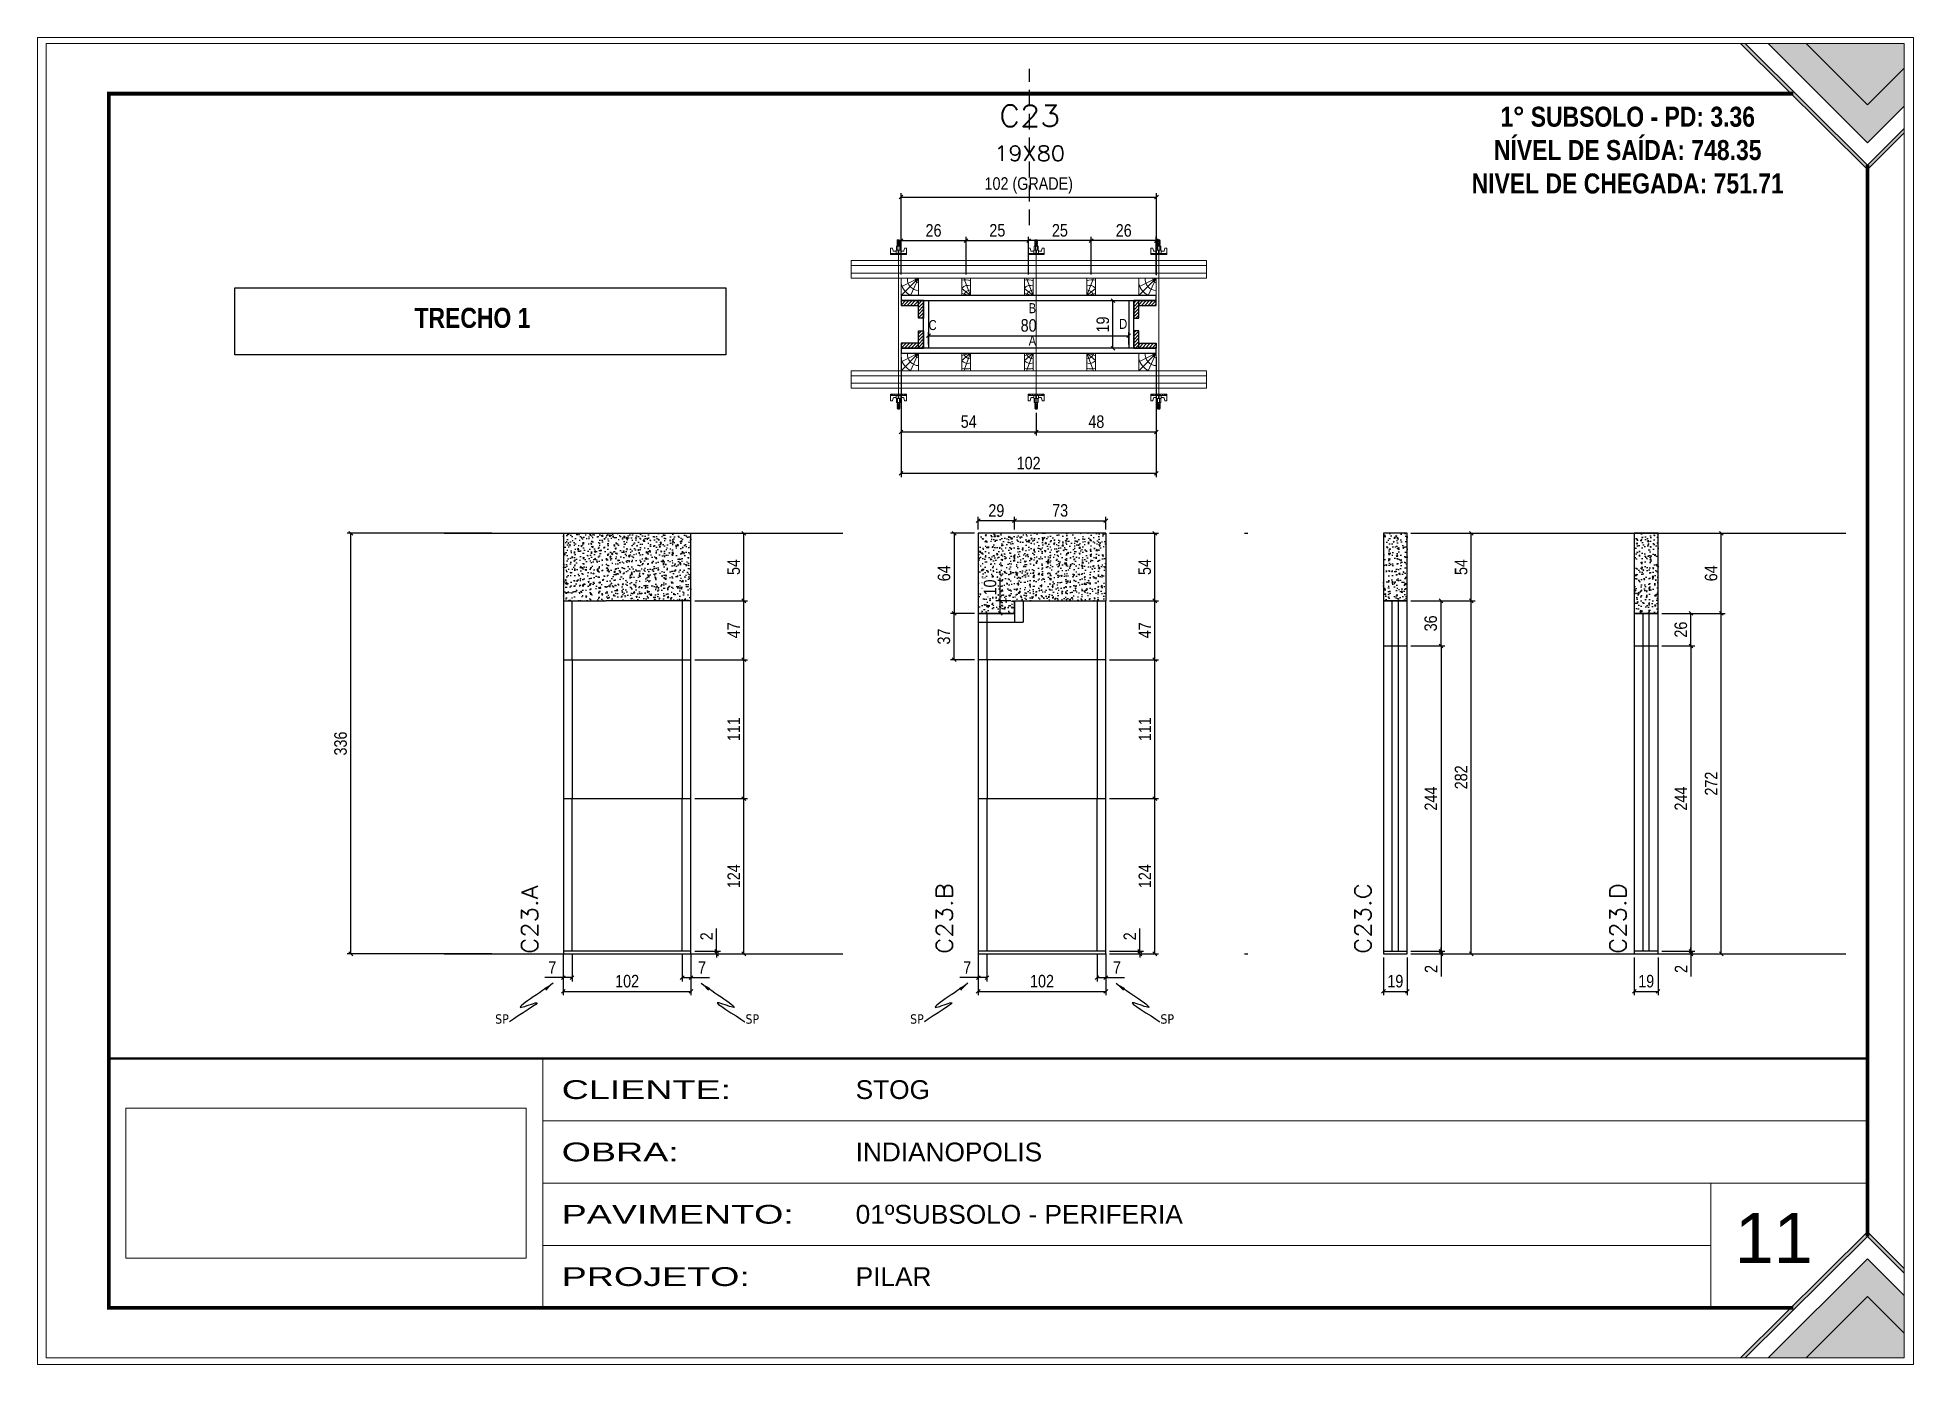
# Paper-space layout '. (11)' of a CAD drawing. Extents: x 303 to 600, y -8 to 202.
# The model-space entities are those that its viewports show. They can reach past a viewport. Long polylines and large blocks are cut down to what shows.
import ezdxf
from ezdxf.enums import TextEntityAlignment as Align

# ---------------------------------------------------------------- set-up
doc = ezdxf.new("R2010")
doc.units = 0
for name, pattern in [('CONTINUO', [0]), ('DIVIDE2', [0.625, 0.25, -0.125, 0, -0.125, 0, -0.125]), ('HIDDEN', [0.375, 0.25, -0.125])]:
    doc.linetypes.add(name, pattern=pattern)
for name, color, linetype in [('00 - FELIPE', 2, 'Continuous'), ('COTA', 241, 'Continuous'), ('NOMENCLATURA', 7, 'Continuous'), ('Nível', 160, 'Continuous'), ('Painéis', 200, 'Continuous'), ('PONTALETE', 7, 'Continuous'), ('SARR_2.2x7', 40, 'Continuous'), ('SARRAFO', 251, 'Continuous'), ('TEXTO', 3, 'Continuous'), ('Texto de Titulo', 7, 'Continuous'), ('Texto Qtd Sarr', 242, 'Continuous')]:
    doc.layers.add(name, color=color, linetype=linetype)
for name, color, linetype, lineweight in [('Folhas', 255, 'Continuous', 9), ('Hachura', 251, 'Continuous', 9), ('Madeira', 126, 'Continuous', 18), ('Perfil Metálico', 224, 'Continuous', 18), ('Texto Seção', 7, 'Continuous', 15)]:
    doc.layers.add(name, color=color, linetype=linetype, lineweight=lineweight)
doc.styles.add('ARIAL', font='arial.ttf')
doc.styles.add('COTA TECNICA', font='techl___.ttf', dxfattribs={"height": 10})
doc.styles.add('COTA TECNICA 2X', font='techl___.ttf', dxfattribs={"height": 10})
doc.styles.add('COTA TECNICA-50', font='techl___.ttf', dxfattribs={"height": 10})
doc.styles.add('REGUA-120', font='ROMANS.shx', dxfattribs={"height": 15})
doc.styles.add('ROMANC', font='techb___.ttf', dxfattribs={"height": 2.5})
doc.styles.add('ROMANS', font='romans.shx', dxfattribs={"oblique": 19})
doc.styles.get("Standard").update_dxf_attribs({"font": 'arial.ttf'})
doc.styles.add('Tecnologia', font='')
doc.styles.get('Tecnologia').set_extended_font_data('Forgotten Futurist')
doc.dimstyles.new('COTA PAINEL-50', dxfattribs={"dimtxt": 10, "dimasz": 3, "dimexe": 3, "dimexo": 3, "dimgap": 3, "dimtad": 1, "dimdec": 1, "dimzin": 9, "dimdsep": 46, "dimtxsty": 'COTA TECNICA-50', "dimblk1": 'OBLIQUE', "dimblk2": 'OBLIQUE', "dimsah": 1, "dimcen": 0.9, "dimclrd": 4, "dimclre": 4, "dimclrt": 240, "dimadec": 1, "dimazin": 3, "dimtfac": 1, "dimtdec": 1, "dimtmove": 0, "dimatfit": 3, "dimfxl": 1, "dimtolj": 1, "dimtzin": 12, "dimarcsym": 0})
doc.dimstyles.new('PAINEL', dxfattribs={"dimtxt": 10, "dimasz": 3, "dimexe": 3, "dimexo": 3, "dimgap": 3, "dimtad": 1, "dimdec": 1, "dimzin": 12, "dimdsep": 46, "dimtxsty": 'COTA TECNICA', "dimblk1": 'OBLIQUE', "dimblk2": 'OBLIQUE', "dimsah": 1, "dimcen": 0.9, "dimclrd": 4, "dimclre": 4, "dimclrt": 240, "dimadec": 1, "dimazin": 3, "dimtfac": 1, "dimtdec": 1, "dimtmove": 0, "dimatfit": 3, "dimfxl": 1, "dimtolj": 1, "dimtzin": 12, "dimarcsym": 0})
doc.dimstyles.new('PAINEL-NOVA', dxfattribs={"dimtxt": 10, "dimasz": 3, "dimexe": 3, "dimexo": 3, "dimgap": 3, "dimtad": 1, "dimdec": 1, "dimzin": 12, "dimdsep": 46, "dimtxsty": 'COTA TECNICA', "dimblk1": 'OBLIQUE', "dimblk2": 'OBLIQUE', "dimsah": 1, "dimcen": 0.9, "dimclrd": 4, "dimclre": 4, "dimclrt": 240, "dimadec": 1, "dimazin": 3, "dimtfac": 1, "dimtdec": 1, "dimtix": 1, "dimtmove": 0, "dimatfit": 3, "dimfxl": 1, "dimtolj": 1, "dimtzin": 12, "dimarcsym": 0})
doc.dimstyles.new('SECAO PILAR', dxfattribs={"dimtxt": 10, "dimasz": 3, "dimexe": 3, "dimexo": 3, "dimgap": 3, "dimtad": 1, "dimdec": 1, "dimlfac": 0.5, "dimzin": 12, "dimdsep": 46, "dimtxsty": 'COTA TECNICA 2X', "dimblk1": 'OBLIQUE', "dimblk2": 'OBLIQUE', "dimsah": 1, "dimcen": 0.9, "dimclrd": 256, "dimclre": 256, "dimclrt": 256, "dimadec": 1, "dimazin": 3, "dimtfac": 1, "dimtdec": 1, "dimtmove": 0, "dimatfit": 3, "dimfxl": 1, "dimtolj": 1, "dimtzin": 12, "dimarcsym": 0})
doc.dimstyles.get("Standard").update_dxf_attribs({"dimtxt": 0.18, "dimasz": 0.18, "dimexe": 0.18, "dimexo": 0.0625, "dimgap": 0.09, "dimtad": 0, "dimtih": 1, "dimtoh": 1, "dimdec": 4, "dimzin": 0, "dimdsep": 46, "dimtxsty": 'Standard', "dimcen": 0.09, "dimadec": 0, "dimazin": 0, "dimtfac": 1, "dimtdec": 4, "dimtofl": 0, "dimtmove": 0, "dimatfit": 3, "dimfxl": 1, "dimtolj": 1, "dimtzin": 0, "dimarcsym": 0})
picture_1 = doc.add_image_def('image1.jpg', size_in_pixel=(1600, 599))
pattern_1 = [(46, (5611.6327, -1174.8532), (-1.3703423, 1.3233242), [])]
pattern_2 = [(46, (5611.6327, -1186.8532), (-1.3703423, 1.3233242), [])]
pattern_3 = [(46, (5491.6327, -1174.8532), (-1.3703423, 1.3233242), [])]
pattern_4 = [(46, (5491.6327, -1186.8532), (-1.3703423, 1.3233242), [])]

psp = doc.layouts.new('. (11)')

msp = doc.modelspace()

# ---------------------------------------------------------------- texts
at = {"layer": 'Folhas', "style": 'ARIAL'}
msp.add_text('11', height=40, dxfattribs=at).set_placement((4622.102, -1745.755), align=Align.MIDDLE)
at = {"layer": 'NOMENCLATURA', "linetype": 'Continuous', "ltscale": 30, "width": 0.8}
for s, p in [('B', (4026.625, -1006.853)), ('C', (3946.633, -1020.354)), ('D', (4098.96, -1019.418)), ('A', (4026.625, -1032.853))]:
    msp.add_text(s, height=8, dxfattribs=at).set_placement(p)
at = {"layer": 'NOMENCLATURA', "color": 2, "char_height": 16, "attachment_point": 2, "style": 'ROMANC'}
for s, heights, insert in [('1° SUBSOLO - PD: 3.36\\PNÍVEL DE SAÍDA: 748.35\\PNIVEL DE CHEGADA: 751.71', [-74.947], (4505.423, -841.881)), ('TRECHO 1', [-16.959], (3582.094, -1002.594))]:
    msp.add_mtext_dynamic_manual_height_columns(s, width=449.07607, gutter_width=1, heights=heights, dxfattribs=dict(at, insert=insert))
at = {"layer": 'Texto Seção', "style": 'REGUA-120', "width": 1.1}
for s, p in [('C23.A', (3634.302, -1518.71)), ('C23.B', (3965.803, -1518.71)), ('C23.C', (4300.312, -1518.71)), ('C23.D', (4504.169, -1518.71))]:
    msp.add_text(s, height=13, rotation=90, dxfattribs=at).set_placement(p)

# ---------------------------------------------------------------- blocks, each defined once
blk = doc.blocks.new('9999999999')
at = {"transparency": 33554687}
h = blk.add_hatch(color=30, dxfattribs=at)
h.dxf.hatch_style = 1
h.paths.add_polyline_path([(1357.7, 1050), (1354, 1050), (1455.5, 949.3), (1485, 978.7), (1485, 982.3), (1455.5, 953)])
at = {"true_color": 0x000000, "transparency": 33554687}
h = blk.add_hatch(color=18, dxfattribs=at)
h.dxf.hatch_style = 1
h.paths.add_polyline_path([(1406.6, 1050), (1376.2, 1050), (1455.5, 970.8), (1485, 1000.1), (1485, 1030.4), (1455.5, 1001.1)])
at = {"true_color": 0xff7f00, "transparency": 33554687}
h = blk.add_hatch(color=30, dxfattribs=at)
h.dxf.hatch_style = 1
h.paths.add_polyline_path([(1485, 1030.4), (1485, 1050), (1406.6, 1050), (1455.5, 1001.1)])
at = {"transparency": 33554687}
h = blk.add_hatch(color=30, dxfattribs=at)
h.dxf.hatch_style = 1
h.paths.add_polyline_path([(1357.7, 0), (1354, 0), (1455.5, 100.7), (1485, 71.3), (1485, 67.7), (1455.5, 97)])
at = {"true_color": 0x000000, "transparency": 33554687}
h = blk.add_hatch(color=18, dxfattribs=at)
h.dxf.hatch_style = 1
h.paths.add_polyline_path([(1406.6, 0), (1376.2, 0), (1455.5, 79.2), (1485, 49.9), (1485, 19.6), (1455.5, 48.9)])
at = {"true_color": 0xff7f00, "transparency": 33554687}
h = blk.add_hatch(color=30, dxfattribs=at)
h.dxf.hatch_style = 1
h.paths.add_polyline_path([(1485, 19.6), (1485, 0), (1406.6, 0), (1455.5, 48.9)])
at = {"color": 30, "linetype": 'CONTINUO'}
for p, q in [((396.9, 40), (396.9, 239.2)), ((396.9, 189.4), (1455.5, 189.4)), ((396.9, 139.6), (1455.5, 139.6)), ((1330.4, 139.6), (1330.4, 40)), ((396.9, 89.8), (1330.4, 89.8))]:
    blk.add_line(p, q, dxfattribs=at)
at = {"color": 30, "transparency": 33554687}
for points in [[(1485, 978.7), (1455.5, 949.3), (1354, 1050)], [(1485, 982.3), (1455.5, 953), (1357.7, 1050)], [(1376.2, 1050), (1455.5, 970.8), (1485, 1000.1)], [(1406.6, 1050), (1455.5, 1001.1), (1485, 1030.4)], [(1485, 71.3), (1455.5, 100.7), (1354, 0)], [(1485, 67.7), (1455.5, 97), (1357.7, 0)], [(1376.2, 0), (1455.5, 79.2), (1485, 49.9)], [(1406.6, 0), (1455.5, 48.9), (1485, 19.6)]]:
    blk.add_lwpolyline(points, dxfattribs=at)
at = {"color": 30, "linetype": 'CONTINUO', "const_width": 2}
blk.add_lwpolyline([(1455.5, 97), (1455.5, 239.2), (50, 239.2), (50, 40), (1396.2, 40)], dxfattribs=at)
at = {"layer": 'Folhas'}
blk.add_lwpolyline([(0, 0), (1485, 0), (1485, 1050), (0, 1050)], close=True, dxfattribs=at)
at = {"layer": 'Folhas', "color": 30, "const_width": 3}
for points in [[(1396.2, 1010), (50, 1010), (50, 40), (1396.2, 40)], [(1455.5, 97), (1455.5, 953)]]:
    blk.add_lwpolyline(points, dxfattribs=at)
at = {"layer": 'TEXTO', "color": 7, "style": 'Tecnologia', "width": 1.5}
for s, p in [('CLIENTE:', (411.9, 214.3)), ('OBRA:', (411.9, 164.5)), ('PAVIMENTO:', (411.9, 114.7)), ('PROJETO:', (411.9, 64.9))]:
    blk.add_text(s, height=15, dxfattribs=at).set_placement(p, align=Align.MIDDLE_LEFT)
at = {"layer": 'TEXTO', "color": 7, "linetype": 'Continuous', "ltscale": 5, "style": 'ARIAL'}
for s, p in [('STOG', (646.9, 214.3)), ('INDIANOPOLIS', (646.9, 164.5)), ('01ºSUBSOLO - PERIFERIA', (646.9, 114.7)), ('PILAR', (646.9, 64.9))]:
    blk.add_text(s, height=15, dxfattribs=at).set_placement(p, align=Align.MIDDLE_LEFT)
image = blk.add_image(picture_1, insert=(63.5, 79.7), size_in_units=(320, 119.8))
image.dxf.flags = 7
blk = doc.blocks.new('_Oblique')
at = {"color": 0, "linetype": 'ByBlock', "lineweight": -2}
blk.add_line((-0.5, -0.5), (0.5, 0.5), dxfattribs=at)
blk = doc.blocks.new('*D431')
at = {"layer": 'COTA', "lineweight": -2, "transparency": 16777216}
for p, q in [((3924.6, -1041.9), (3924.6, -1137.8)), ((4128.6, -1041.9), (4128.6, -1137.8)), ((3924.6, -1134.8), (4128.6, -1134.8))]:
    blk.add_line(p, q, dxfattribs=at)
at = {"layer": 'Defpoints', "color": 0, "transparency": 16777216}
for p in [(3924.6, -1038.9), (4128.6, -1038.9), (4128.6, -1134.8)]:
    blk.add_point(p, dxfattribs=at)
at = {"layer": 'COTA', "lineweight": -2, "transparency": 16777216, "xscale": 3, "yscale": 3, "zscale": 3, "rotation": 180}
blk.add_blockref('_Oblique', (3924.6, -1134.8), dxfattribs=at)
at = {"layer": 'COTA', "lineweight": -2, "transparency": 16777216, "xscale": 3, "yscale": 3, "zscale": 3}
blk.add_blockref('_Oblique', (4128.6, -1134.8), dxfattribs=at)
at = {"layer": 'COTA', "transparency": 16777216, "insert": (4026.6, -1126.7), "char_height": 10, "attachment_point": 5, "style": 'COTA TECNICA 2X'}
blk.add_mtext('\\A1;102', dxfattribs=at)
blk = doc.blocks.new('*D432')
at = {"layer": 'COTA', "lineweight": -2, "transparency": 16777216}
for p, q in [((3946.6, -1031.9), (3946.6, -1021.9)), ((3946.6, -1024.9), (4106.6, -1024.9)), ((4106.6, -1031.9), (4106.6, -1021.9))]:
    blk.add_line(p, q, dxfattribs=at)
at = {"layer": 'Defpoints', "color": 0, "transparency": 16777216}
for p in [(4106.6, -1024.9), (3946.6, -1034.9), (4106.6, -1034.9)]:
    blk.add_point(p, dxfattribs=at)
at = {"layer": 'COTA', "lineweight": -2, "transparency": 16777216, "xscale": 3, "yscale": 3, "zscale": 3, "rotation": 180}
blk.add_blockref('_Oblique', (3946.6, -1024.9), dxfattribs=at)
at = {"layer": 'COTA', "lineweight": -2, "transparency": 16777216, "xscale": 3, "yscale": 3, "zscale": 3}
blk.add_blockref('_Oblique', (4106.6, -1024.9), dxfattribs=at)
at = {"layer": 'COTA', "transparency": 16777216, "insert": (4026.6, -1016.7), "char_height": 10, "attachment_point": 5, "style": 'COTA TECNICA 2X'}
blk.add_mtext('\\A1;80', dxfattribs=at)
blk = doc.blocks.new('B1A.E')
at = {"layer": 'Madeira', "linetype": 'ByBlock', "ltscale": 0.05}
for p, q in [((0, 7), (0, 0)), ((0, 7), (0, 0)), ((7, 7), (7, 0)), ((7, 7), (7, 0))]:
    blk.add_line(p, q, dxfattribs=at)
at = {"layer": 'Madeira', "ltscale": 0.05}
for p, q in [((0, 7), (7, 7)), ((7, 7), (0, 0)), ((7, 7), (0, 3.5)), ((7, 7), (3.77, 0)), ((7, 0), (0, 0))]:
    blk.add_line(p, q, dxfattribs=at)
for centre, radius, start, end in [((7.54, 7), 7.87, 196.55279, 242.88446), ((7.08, 6.57), 4.53, 174.48614, 268.95308), ((7.09, 6.61), 1.41, 163.78187, 266.28246)]:
    blk.add_arc(centre, radius, start, end, dxfattribs=at)
blk = doc.blocks.new('B1A.D')
at = {"layer": 'COTA', "linetype": 'ByBlock'}
blk.add_blockref('B1A.E', (-7, 0), dxfattribs=at)
blk = doc.blocks.new('B1B.E')
at = {"layer": 'Madeira', "linetype": 'ByBlock', "ltscale": 0.05}
for p, q in [((0, 0), (0, -7)), ((0, 0), (0, -7)), ((7, 0), (7, -7)), ((7, 0), (7, -7))]:
    blk.add_line(p, q, dxfattribs=at)
at = {"layer": 'Madeira', "ltscale": 0.05}
for p, q in [((0, 0), (7, 0)), ((7, 0), (0, -7)), ((7, 0), (0, -3.5)), ((7, 0), (3.77, -7)), ((7, -7), (0, -7))]:
    blk.add_line(p, q, dxfattribs=at)
for centre, radius, start, end in [((7.08, -0.43), 4.53, 174.48614, 268.95308), ((7.09, -0.39), 1.41, 163.78187, 266.28246), ((7.54, 0), 7.87, 196.55279, 242.88446)]:
    blk.add_arc(centre, radius, start, end, dxfattribs=at)
blk = doc.blocks.new('B1B.D')
at = {"layer": 'Madeira', "linetype": 'ByBlock', "ltscale": 0.05}
for p, q in [((-7, 0), (-7, -7)), ((-7, 0), (-7, -7)), ((0, 0), (0, -7)), ((0, 0), (0, -7))]:
    blk.add_line(p, q, dxfattribs=at)
at = {"layer": 'Madeira', "ltscale": 0.05}
for p, q in [((-7, 0), (0, 0)), ((0, 0), (-7, -7)), ((0, 0), (-7, -3.5)), ((0, -7), (-7, -7)), ((0, 0), (-3.23, -7))]:
    blk.add_line(p, q, dxfattribs=at)
for centre, radius, start, end in [((0.54, 0), 7.87, 196.55279, 242.88446), ((0.08, -0.44), 4.53, 174.48614, 268.95308), ((0.09, -0.39), 1.41, 163.78187, 266.28246)]:
    blk.add_arc(centre, radius, start, end, dxfattribs=at)
blk = doc.blocks.new('*D433')
at = {"layer": 'COTA', "lineweight": -2, "transparency": 16777216}
for p, q in [((3924.6, -971.1), (3924.6, -911.1)), ((3924.6, -914.1), (4128.8, -914.1)), ((4128.8, -976.6), (4128.8, -911.1))]:
    blk.add_line(p, q, dxfattribs=at)
at = {"layer": 'Defpoints', "color": 0, "transparency": 16777216}
for p in [(4128.8, -914.1), (3924.6, -974.1), (4128.8, -979.6)]:
    blk.add_point(p, dxfattribs=at)
at = {"layer": 'COTA', "lineweight": -2, "transparency": 16777216, "xscale": 3, "yscale": 3, "zscale": 3, "rotation": 180}
blk.add_blockref('_Oblique', (3924.6, -914.1), dxfattribs=at)
at = {"layer": 'COTA', "lineweight": -2, "transparency": 16777216, "xscale": 3, "yscale": 3, "zscale": 3}
blk.add_blockref('_Oblique', (4128.8, -914.1), dxfattribs=at)
at = {"layer": 'COTA', "transparency": 16777216, "insert": (4026.7, -904.8), "char_height": 10, "attachment_point": 5, "style": 'COTA TECNICA 2X'}
blk.add_mtext('\\A1;102 (GRADE)', dxfattribs=at)
blk = doc.blocks.new('MEIO PONTALETE')
at = {"layer": 'Madeira'}
for q in [(2.71, 7), (3.5, 2.88), (3.5, 0.87)]:
    blk.add_line((0, 0), q, dxfattribs=at)
blk.add_lwpolyline([(0, 0), (3.5, 0), (3.5, 7), (0, 7)], close=True, dxfattribs=at)
for centre, radius, start, end in [((2.04, 0.06), 6.23, 76.44987, 109.09128), ((1.09, 0.9), 3.19, 40.90626, 109.98471), ((-0.21, -0.78), 3.09, 14.63219, 86.0383)]:
    blk.add_arc(centre, radius, start, end, dxfattribs=at)
blk = doc.blocks.new('BLOCK 2')
at = {"layer": 'PONTALETE', "color": 1, "xscale": -2, "yscale": 2, "zscale": 2}
blk.add_blockref('MEIO PONTALETE', (131231.1, 34114), dxfattribs=at)
blk = doc.blocks.new('A2')
at = {"layer": 'COTA', "linetype": 'ByBlock'}
blk.add_blockref('BLOCK 2', (-131205.2, -34118.6), dxfattribs=at)
blk = doc.blocks.new('B2A')
at = {"layer": 'COTA', "linetype": 'ByBlock', "xscale": 10, "yscale": 10, "zscale": 10}
blk.add_blockref('A2', (-188, 46), dxfattribs=at)
blk = doc.blocks.new('B2A.E')
at = {"layer": 'COTA', "linetype": 'ByBlock', "xscale": 0.0500087437017069, "yscale": 0.0500087437017069, "zscale": 0.0500087437017069}
blk.add_blockref('B2A', (0, 0), dxfattribs=at)
blk = doc.blocks.new('B2B.E')
at = {"layer": 'COTA', "linetype": 'ByBlock'}
blk.add_blockref('B2A.E', (0, -7), dxfattribs=at)
blk = doc.blocks.new('*D434')
at = {"layer": 'COTA', "lineweight": -2, "transparency": 16777216}
for p, q in [((3924.6, -975.9), (3924.6, -945.9)), ((3924.6, -948.9), (3976.6, -948.9)), ((3976.6, -975.9), (3976.6, -945.9))]:
    blk.add_line(p, q, dxfattribs=at)
at = {"layer": 'Defpoints', "color": 0, "transparency": 16777216}
for p in [(3976.6, -948.9), (3924.6, -978.9), (3976.6, -978.9)]:
    blk.add_point(p, dxfattribs=at)
at = {"layer": 'COTA', "lineweight": -2, "transparency": 16777216, "xscale": 3, "yscale": 3, "zscale": 3, "rotation": 180}
blk.add_blockref('_Oblique', (3924.6, -948.9), dxfattribs=at)
at = {"layer": 'COTA', "lineweight": -2, "transparency": 16777216, "xscale": 3, "yscale": 3, "zscale": 3}
blk.add_blockref('_Oblique', (3976.6, -948.9), dxfattribs=at)
at = {"layer": 'COTA', "transparency": 16777216, "insert": (3950.6, -940.8), "char_height": 10, "attachment_point": 5, "style": 'COTA TECNICA 2X'}
blk.add_mtext('\\A1;26', dxfattribs=at)
blk = doc.blocks.new('C')
at = {"layer": 'Hachura', "color": 0}
for p, q in [((0, 3.22), (0, -3.22)), ((0.45, 3.22), (0, 3.22)), ((0.46, 3.16), (0, 3.16)), ((0.46, 3.05), (0, 3.05)), ((0.46, 2.88), (0, 2.88)), ((0, 2.75), (0, -1.16)), ((0.46, 2.65), (0, 2.65)), ((0.46, 2.23), (0, 2.23)), ((0.46, 1.51), (0, 1.51)), ((0.39, 0.49), (0.17, 0.49)), ((0.45, -3.23), (0.45, 3.22)), ((0.45, 3.22), (2.58, 3.22)), ((1.74, 0.97), (0.45, 0.97)), ((1.45, 0.1), (0.45, 0.1)), ((1.35, 1.94), (1.35, 0.96)), ((2.58, 2.39), (1.47, 2.09)), ((1.74, -0.97), (1.74, 0.97)), ((1.74, 0.97), (1.74, 0.84)), ((1.74, 0.97), (1.74, 0.84)), ((1.74, 0.84), (3.35, 0.84)), ((3.35, 0.45), (1.74, 0.45)), ((2.58, 3.22), (2.58, 2.39)), ((3.32, 0.84), (3.32, -0.84)), ((3.35, 0.84), (3.35, -0.84)), ((3.68, 0.45), (3.35, 0.45)), ((3.84, -0.52), (3.35, 0.45)), ((3.35, 0.06), (3.67, -0.57)), ((3.68, 0.45), (4.16, -0.52)), ((3.72, 0.5), (4.25, -0.57)), ((4.37, -0.55), (3.83, 0.53)), ((4.15, 0.45), (3.93, 0.45)), ((4.42, -0.52), (3.93, 0.45)), ((4.15, 0.45), (4.26, 0.45)), ((4.26, 0.45), (4.74, -0.52)), ((4.3, 0.5), (4.83, -0.57)), ((4.95, -0.55), (4.41, 0.53)), ((4.51, 0.45), (4.84, 0.45)), ((5, -0.52), (4.51, 0.45)), ((4.84, 0.45), (5.32, -0.52)), ((4.88, 0.5), (5.41, -0.57)), ((5.53, -0.55), (4.99, 0.53)), ((5.58, -0.52), (5.09, 0.45)), ((5.42, 0.45), (5.09, 0.45)), ((5.58, -0.52), (5.09, 0.45)), ((5.42, 0.45), (5.74, -0.19)), ((5.46, 0.5), (5.74, -0.07)), ((5.74, 0.19), (5.57, 0.53)), ((5.74, 0.32), (5.68, 0.45)), ((5.68, 0.45), (5.74, 0.45)), ((5.74, 0.45), (5.9, 0.29)), ((5.74, 0.45), (5.74, -0.52)), ((5.9, -0.36), (5.9, 0.29)), ((0.45, 0), (0, 0)), ((0.46, -1.52), (0, -1.52)), ((0.46, -2.23), (0, -2.23)), ((0.46, -2.65), (0, -2.65)), ((0.46, -2.88), (0, -2.88)), ((0.46, -3.05), (0, -3.05)), ((0.46, -3.16), (0, -3.16)), ((0, -3.22), (2.57, -3.22)), ((0.08, -0.48), (0.29, -0.48)), ((0.29, -0.48), (0.4, -0.48)), ((0.45, 0), (0.45, -0.97)), ((0.45, -0.16), (1.45, -0.16)), ((0.45, -0.65), (0.45, -0.32)), ((0.45, -3.23), (0.45, -0.65)), ((0.45, -0.97), (1.74, -0.97)), ((1.35, -1.94), (1.35, -0.97)), ((2.58, -2.39), (1.47, -2.1)), ((3.35, -0.32), (1.74, -0.32)), ((3.35, -0.84), (1.74, -0.84)), ((2.58, -3.23), (2.58, -2.39)), ((3.35, -0.07), (3.58, -0.52)), ((3.35, -0.52), (3.58, -0.52)), ((3.84, -0.52), (4.16, -0.52)), ((4.42, -0.52), (4.74, -0.52)), ((4.63, -0.52), (4.74, -0.52)), ((5, -0.52), (5.32, -0.52)), ((5.58, -0.52), (5.74, -0.52)), ((5.74, -0.52), (5.9, -0.36)), ((5.74, -0.52), (5.74, -0.52))]:
    blk.add_line(p, q, dxfattribs=at)
for centre, radius, start, end in [((1.52, 1.94), 0.161, 104.74356, 180), ((1.44, -0.03), 0.129, 272.69497, 87.30503), ((3.81, 0.39), 0.143, 25.56881, 154.43119), ((4.39, 0.39), 0.143, 25.56881, 154.43119), ((4.97, 0.39), 0.143, 25.56881, 154.43119), ((5.55, 0.39), 0.143, 25.56881, 154.43119), ((0.17, -0.37), 0.174, 221.74404, 317.85924), ((1.52, -1.94), 0.161, 180, 255.25644), ((3.71, -0.4), 0.174, 222.14076, 318.25596), ((4.29, -0.4), 0.174, 222.14076, 318.25596), ((4.87, -0.4), 0.174, 222.14076, 318.25596), ((5.45, -0.4), 0.174, 222.14076, 318.25596), ((5.61, -0.4), 0.174, 317.85924, 318.25596)]:
    blk.add_arc(centre, radius, start, end, dxfattribs=at)
blk = doc.blocks.new('PAR.CIM')
at = {"layer": 'Hachura', "linetype": 'Continuous', "xscale": -1, "rotation": 270}
blk.add_blockref('C', (0, 0), dxfattribs=at)
blk = doc.blocks.new('PAR.BAI')
at = {"layer": 'Hachura', "linetype": 'Continuous', "xscale": -1, "rotation": 90}
blk.add_blockref('C', (0, 0), dxfattribs=at)
blk = doc.blocks.new('*D435')
at = {"layer": 'COTA', "lineweight": -2, "transparency": 16777216}
for p, q in [((3924.6, -1069.9), (3924.6, -1104.7)), ((4032.7, -1086.5), (4032.7, -1104.7)), ((3924.6, -1101.7), (4032.7, -1101.7))]:
    blk.add_line(p, q, dxfattribs=at)
at = {"layer": 'Defpoints', "color": 0, "transparency": 16777216}
for p in [(3924.6, -1066.9), (4032.7, -1083.5), (4032.7, -1101.7)]:
    blk.add_point(p, dxfattribs=at)
at = {"layer": 'COTA', "lineweight": -2, "transparency": 16777216, "xscale": 3, "yscale": 3, "zscale": 3, "rotation": 180}
blk.add_blockref('_Oblique', (3924.6, -1101.7), dxfattribs=at)
at = {"layer": 'COTA', "lineweight": -2, "transparency": 16777216, "xscale": 3, "yscale": 3, "zscale": 3}
blk.add_blockref('_Oblique', (4032.7, -1101.7), dxfattribs=at)
at = {"layer": 'COTA', "transparency": 16777216, "insert": (3978.7, -1093.5), "char_height": 10, "attachment_point": 5, "style": 'COTA TECNICA 2X'}
blk.add_mtext('\\A1;54', dxfattribs=at)
blk = doc.blocks.new('*D436')
at = {"layer": 'COTA', "lineweight": -2, "transparency": 16777216}
for p, q in [((4032.7, -1086.5), (4032.7, -1104.7)), ((4128.6, -1086.5), (4128.6, -1104.7)), ((4032.7, -1101.7), (4128.6, -1101.7))]:
    blk.add_line(p, q, dxfattribs=at)
at = {"layer": 'Defpoints', "color": 0, "transparency": 16777216}
for p in [(4032.7, -1083.5), (4128.6, -1083.5), (4128.6, -1101.7)]:
    blk.add_point(p, dxfattribs=at)
at = {"layer": 'COTA', "lineweight": -2, "transparency": 16777216, "xscale": 3, "yscale": 3, "zscale": 3, "rotation": 180}
blk.add_blockref('_Oblique', (4032.7, -1101.7), dxfattribs=at)
at = {"layer": 'COTA', "lineweight": -2, "transparency": 16777216, "xscale": 3, "yscale": 3, "zscale": 3}
blk.add_blockref('_Oblique', (4128.6, -1101.7), dxfattribs=at)
at = {"layer": 'COTA', "transparency": 16777216, "insert": (4080.7, -1093.6), "char_height": 10, "attachment_point": 5, "style": 'COTA TECNICA 2X'}
blk.add_mtext('\\A1;48', dxfattribs=at)
blk = doc.blocks.new('*D272')
at = {"layer": 'COTA', "color": 4, "linetype": 'Continuous', "lineweight": -2, "ltscale": 30, "transparency": 16777216}
for p, q in [((3597.5, -1182.7), (3481.9, -1182.7)), ((3484.9, -1518.7), (3484.9, -1182.7)), ((3597.5, -1518.7), (3481.9, -1518.7))]:
    blk.add_line(p, q, dxfattribs=at)
at = {"layer": 'Defpoints', "color": 0, "linetype": 'Continuous', "ltscale": 30, "transparency": 16777216}
for p in [(3484.9, -1182.7), (3600.5, -1182.7), (3600.5, -1518.7)]:
    blk.add_point(p, dxfattribs=at)
at = {"layer": 'COTA', "color": 4, "linetype": 'Continuous', "lineweight": -2, "ltscale": 30, "transparency": 16777216, "xscale": 3, "yscale": 3, "zscale": 3}
for p, rotation in [((3484.9, -1182.7), 90), ((3484.9, -1518.7), 270)]:
    blk.add_blockref('_Oblique', p, dxfattribs=dict(at, rotation=rotation))
at = {"layer": 'COTA', "color": 240, "linetype": 'Continuous', "ltscale": 30, "transparency": 16777216, "insert": (3476.7, -1350.7), "char_height": 10, "attachment_point": 5, "rotation": 90, "style": 'COTA TECNICA'}
blk.add_mtext('\\A1;336', dxfattribs=at)
blk = doc.blocks.new('*D273')
at = {"layer": 'COTA', "color": 4, "linetype": 'Continuous', "lineweight": -2, "ltscale": 30, "transparency": 16777216}
for p, q in [((4332.2, -1272.7), (4359.2, -1272.7)), ((4356.2, -1272.7), (4356.2, -1516.7)), ((4332.2, -1516.7), (4359.2, -1516.7))]:
    blk.add_line(p, q, dxfattribs=at)
at = {"layer": 'Defpoints', "color": 0, "linetype": 'Continuous', "ltscale": 30, "transparency": 16777216}
for p in [(4329.2, -1272.7), (4329.2, -1516.7), (4356.2, -1516.7)]:
    blk.add_point(p, dxfattribs=at)
at = {"layer": 'COTA', "color": 4, "linetype": 'Continuous', "lineweight": -2, "ltscale": 30, "transparency": 16777216, "xscale": 3, "yscale": 3, "zscale": 3}
for p, rotation in [((4356.2, -1272.7), 90), ((4356.2, -1516.7), 270)]:
    blk.add_blockref('_Oblique', p, dxfattribs=dict(at, rotation=rotation))
at = {"layer": 'COTA', "color": 240, "linetype": 'Continuous', "ltscale": 30, "transparency": 16777216, "insert": (4348.1, -1394.7), "char_height": 10, "attachment_point": 5, "rotation": 90, "style": 'COTA TECNICA'}
blk.add_mtext('\\A1;244', dxfattribs=at)
blk = doc.blocks.new('*D274')
at = {"layer": 'COTA', "color": 4, "linetype": 'Continuous', "lineweight": -2, "ltscale": 30, "transparency": 16777216}
for p, q in [((4332.2, -1236.7), (4359.2, -1236.7)), ((4356.2, -1272.7), (4356.2, -1236.7)), ((4332.2, -1272.7), (4359.2, -1272.7))]:
    blk.add_line(p, q, dxfattribs=at)
at = {"layer": 'Defpoints', "color": 0, "linetype": 'Continuous', "ltscale": 30, "transparency": 16777216}
for p in [(4329.2, -1236.7), (4356.2, -1236.7), (4329.2, -1272.7)]:
    blk.add_point(p, dxfattribs=at)
at = {"layer": 'COTA', "color": 4, "linetype": 'Continuous', "lineweight": -2, "ltscale": 30, "transparency": 16777216, "xscale": 3, "yscale": 3, "zscale": 3}
for p, rotation in [((4356.2, -1236.7), 90), ((4356.2, -1272.7), 270)]:
    blk.add_blockref('_Oblique', p, dxfattribs=dict(at, rotation=rotation))
at = {"layer": 'COTA', "color": 240, "linetype": 'Continuous', "ltscale": 30, "transparency": 16777216, "insert": (4348, -1254.7), "char_height": 10, "attachment_point": 5, "rotation": 90, "style": 'COTA TECNICA'}
blk.add_mtext('\\A1;36', dxfattribs=at)
blk = doc.blocks.new('*D275')
at = {"layer": 'COTA', "color": 4, "linetype": 'Continuous', "lineweight": -2, "ltscale": 30, "transparency": 16777216}
for p, q in [((4532.7, -1272.7), (4559, -1272.7)), ((4556, -1272.7), (4556, -1516.7)), ((4532.7, -1516.7), (4559, -1516.7))]:
    blk.add_line(p, q, dxfattribs=at)
at = {"layer": 'Defpoints', "color": 0, "linetype": 'Continuous', "ltscale": 30, "transparency": 16777216}
for p in [(4529.7, -1272.7), (4529.7, -1516.7), (4556, -1516.7)]:
    blk.add_point(p, dxfattribs=at)
at = {"layer": 'COTA', "color": 4, "linetype": 'Continuous', "lineweight": -2, "ltscale": 30, "transparency": 16777216, "xscale": 3, "yscale": 3, "zscale": 3}
for p, rotation in [((4556, -1272.7), 90), ((4556, -1516.7), 270)]:
    blk.add_blockref('_Oblique', p, dxfattribs=dict(at, rotation=rotation))
at = {"layer": 'COTA', "color": 240, "linetype": 'Continuous', "ltscale": 30, "transparency": 16777216, "insert": (4547.9, -1394.7), "char_height": 10, "attachment_point": 5, "rotation": 90, "style": 'COTA TECNICA'}
blk.add_mtext('\\A1;244', dxfattribs=at)
blk = doc.blocks.new('*D276')
at = {"layer": 'COTA', "color": 4, "linetype": 'Continuous', "lineweight": -2, "ltscale": 30, "transparency": 16777216}
for p, q in [((4532.7, -1246.7), (4559, -1246.7)), ((4556, -1272.7), (4556, -1246.7)), ((4532.7, -1272.7), (4559, -1272.7))]:
    blk.add_line(p, q, dxfattribs=at)
at = {"layer": 'Defpoints', "color": 0, "linetype": 'Continuous', "ltscale": 30, "transparency": 16777216}
for p in [(4529.7, -1246.7), (4556, -1246.7), (4529.7, -1272.7)]:
    blk.add_point(p, dxfattribs=at)
at = {"layer": 'COTA', "color": 4, "linetype": 'Continuous', "lineweight": -2, "ltscale": 30, "transparency": 16777216, "xscale": 3, "yscale": 3, "zscale": 3}
for p, rotation in [((4556, -1246.7), 90), ((4556, -1272.7), 270)]:
    blk.add_blockref('_Oblique', p, dxfattribs=dict(at, rotation=rotation))
at = {"layer": 'COTA', "color": 240, "linetype": 'Continuous', "ltscale": 30, "transparency": 16777216, "insert": (4547.9, -1259.7), "char_height": 10, "attachment_point": 5, "rotation": 90, "style": 'COTA TECNICA'}
blk.add_mtext('\\A1;26', dxfattribs=at)
blk = doc.blocks.new('*D277')
at = {"layer": 'COTA', "color": 4, "linetype": 'Continuous', "lineweight": -2, "ltscale": 30, "transparency": 16777216}
for p, q in [((3777.2, -1516.7), (3777.2, -1498.6)), ((3759.7, -1516.7), (3780.2, -1516.7)), ((3759.7, -1518.7), (3780.2, -1518.7)), ((3777.2, -1518.7), (3777.2, -1516.7)), ((3777.2, -1518.7), (3777.2, -1521.7))]:
    blk.add_line(p, q, dxfattribs=at)
at = {"layer": 'Defpoints', "color": 0, "linetype": 'Continuous', "ltscale": 30, "transparency": 16777216}
for p in [(3756.7, -1516.7), (3756.7, -1518.7), (3777.2, -1516.7)]:
    blk.add_point(p, dxfattribs=at)
at = {"layer": 'COTA', "color": 4, "linetype": 'Continuous', "lineweight": -2, "ltscale": 30, "transparency": 16777216, "xscale": 3, "yscale": 3, "zscale": 3}
for p, rotation in [((3777.2, -1516.7), 270), ((3777.2, -1518.7), 90)]:
    blk.add_blockref('_Oblique', p, dxfattribs=dict(at, rotation=rotation))
at = {"layer": 'COTA', "color": 240, "linetype": 'Continuous', "ltscale": 30, "transparency": 16777216, "insert": (3769.2, -1504.7), "char_height": 10, "attachment_point": 5, "rotation": 90, "style": 'COTA TECNICA'}
blk.add_mtext('\\A1;2', dxfattribs=at)
blk = doc.blocks.new('*D278')
at = {"layer": 'COTA', "color": 4, "linetype": 'Continuous', "lineweight": -2, "ltscale": 30, "transparency": 16777216}
for p, q in [((3759.7, -1283.7), (3802, -1283.7)), ((3799, -1394.7), (3799, -1283.7)), ((3759.7, -1394.7), (3802, -1394.7))]:
    blk.add_line(p, q, dxfattribs=at)
at = {"layer": 'Defpoints', "color": 0, "linetype": 'Continuous', "ltscale": 30, "transparency": 16777216}
for p in [(3756.7, -1283.7), (3799, -1283.7), (3756.7, -1394.7)]:
    blk.add_point(p, dxfattribs=at)
at = {"layer": 'COTA', "color": 4, "linetype": 'Continuous', "lineweight": -2, "ltscale": 30, "transparency": 16777216, "xscale": 3, "yscale": 3, "zscale": 3}
for p, rotation in [((3799, -1283.7), 90), ((3799, -1394.7), 270)]:
    blk.add_blockref('_Oblique', p, dxfattribs=dict(at, rotation=rotation))
at = {"layer": 'COTA', "color": 240, "linetype": 'Continuous', "ltscale": 30, "transparency": 16777216, "insert": (3790.9, -1339.2), "char_height": 10, "attachment_point": 5, "rotation": 90, "style": 'COTA TECNICA'}
blk.add_mtext('\\A1;111', dxfattribs=at)
blk = doc.blocks.new('*D279')
at = {"layer": 'COTA', "color": 4, "linetype": 'Continuous', "lineweight": -2, "ltscale": 30, "transparency": 16777216}
for p, q in [((3759.7, -1236.7), (3802, -1236.7)), ((3799, -1283.7), (3799, -1236.7)), ((3759.7, -1283.7), (3802, -1283.7))]:
    blk.add_line(p, q, dxfattribs=at)
at = {"layer": 'Defpoints', "color": 0, "linetype": 'Continuous', "ltscale": 30, "transparency": 16777216}
for p in [(3756.7, -1236.7), (3799, -1236.7), (3756.7, -1283.7)]:
    blk.add_point(p, dxfattribs=at)
at = {"layer": 'COTA', "color": 4, "linetype": 'Continuous', "lineweight": -2, "ltscale": 30, "transparency": 16777216, "xscale": 3, "yscale": 3, "zscale": 3}
for p, rotation in [((3799, -1236.7), 90), ((3799, -1283.7), 270)]:
    blk.add_blockref('_Oblique', p, dxfattribs=dict(at, rotation=rotation))
at = {"layer": 'COTA', "color": 240, "linetype": 'Continuous', "ltscale": 30, "transparency": 16777216, "insert": (3790.9, -1260.2), "char_height": 10, "attachment_point": 5, "rotation": 90, "style": 'COTA TECNICA'}
blk.add_mtext('\\A1;47', dxfattribs=at)
blk = doc.blocks.new('*D280')
at = {"layer": 'COTA', "color": 4, "linetype": 'Continuous', "lineweight": -2, "ltscale": 30, "transparency": 16777216}
for p, q in [((3759.7, -1182.7), (3802, -1182.7)), ((3799, -1236.7), (3799, -1182.7)), ((3759.7, -1236.7), (3802, -1236.7))]:
    blk.add_line(p, q, dxfattribs=at)
at = {"layer": 'Defpoints', "color": 0, "linetype": 'Continuous', "ltscale": 30, "transparency": 16777216}
for p in [(3756.7, -1182.7), (3799, -1182.7), (3756.7, -1236.7)]:
    blk.add_point(p, dxfattribs=at)
at = {"layer": 'COTA', "color": 4, "linetype": 'Continuous', "lineweight": -2, "ltscale": 30, "transparency": 16777216, "xscale": 3, "yscale": 3, "zscale": 3}
for p, rotation in [((3799, -1182.7), 90), ((3799, -1236.7), 270)]:
    blk.add_blockref('_Oblique', p, dxfattribs=dict(at, rotation=rotation))
at = {"layer": 'COTA', "color": 240, "linetype": 'Continuous', "ltscale": 30, "transparency": 16777216, "insert": (3790.9, -1209.7), "char_height": 10, "attachment_point": 5, "rotation": 90, "style": 'COTA TECNICA'}
blk.add_mtext('\\A1;54', dxfattribs=at)
blk = doc.blocks.new('*D281')
at = {"layer": 'COTA', "color": 4, "linetype": 'Continuous', "lineweight": -2, "ltscale": 30, "transparency": 16777216}
for p, q in [((3759.7, -1394.7), (3802, -1394.7)), ((3799, -1518.7), (3799, -1394.7)), ((3759.7, -1518.7), (3802, -1518.7))]:
    blk.add_line(p, q, dxfattribs=at)
at = {"layer": 'Defpoints', "color": 0, "linetype": 'Continuous', "ltscale": 30, "transparency": 16777216}
for p in [(3756.7, -1394.7), (3799, -1394.7), (3756.7, -1518.7)]:
    blk.add_point(p, dxfattribs=at)
at = {"layer": 'COTA', "color": 4, "linetype": 'Continuous', "lineweight": -2, "ltscale": 30, "transparency": 16777216, "xscale": 3, "yscale": 3, "zscale": 3}
for p, rotation in [((3799, -1394.7), 90), ((3799, -1518.7), 270)]:
    blk.add_blockref('_Oblique', p, dxfattribs=dict(at, rotation=rotation))
at = {"layer": 'COTA', "color": 240, "linetype": 'Continuous', "ltscale": 30, "transparency": 16777216, "insert": (3790.9, -1456.7), "char_height": 10, "attachment_point": 5, "rotation": 90, "style": 'COTA TECNICA'}
blk.add_mtext('\\A1;124', dxfattribs=at)
blk = doc.blocks.new('*D282')
at = {"layer": 'COTA', "color": 4, "linetype": 'Continuous', "lineweight": -2, "ltscale": 30, "transparency": 16777216}
for p, q in [((3654.7, -1521.7), (3654.7, -1551.7)), ((3756.7, -1521.7), (3756.7, -1551.7)), ((3654.7, -1548.7), (3756.7, -1548.7))]:
    blk.add_line(p, q, dxfattribs=at)
at = {"layer": 'Defpoints', "color": 0, "linetype": 'Continuous', "ltscale": 30, "transparency": 16777216}
for p in [(3654.7, -1518.7), (3756.7, -1518.7), (3756.7, -1548.7)]:
    blk.add_point(p, dxfattribs=at)
at = {"layer": 'COTA', "color": 4, "linetype": 'Continuous', "lineweight": -2, "ltscale": 30, "transparency": 16777216, "xscale": 3, "yscale": 3, "zscale": 3, "rotation": 180}
blk.add_blockref('_Oblique', (3654.7, -1548.7), dxfattribs=at)
at = {"layer": 'COTA', "color": 4, "linetype": 'Continuous', "lineweight": -2, "ltscale": 30, "transparency": 16777216, "xscale": 3, "yscale": 3, "zscale": 3}
blk.add_blockref('_Oblique', (3756.7, -1548.7), dxfattribs=at)
at = {"layer": 'COTA', "color": 240, "linetype": 'Continuous', "ltscale": 30, "transparency": 16777216, "insert": (3705.7, -1540.6), "char_height": 10, "attachment_point": 5, "style": 'COTA TECNICA'}
blk.add_mtext('\\A1;102', dxfattribs=at)
blk = doc.blocks.new('*D149')
at = {"layer": 'COTA', "color": 4, "linetype": 'ByBlock', "lineweight": -2, "transparency": 16777216}
for p, q in [((4967.6, 7361.8), (4967.6, 7339.8)), ((4974.6, 7361.8), (4974.6, 7339.8)), ((4967.6, 7342.8), (4952.9, 7342.8)), ((4974.6, 7342.8), (4967.6, 7342.8))]:
    blk.add_line(p, q, dxfattribs=at)
at = {"layer": 'Defpoints', "color": 0, "linetype": 'ByBlock', "transparency": 16777216}
for p in [(4967.6, 7364.8), (4974.6, 7364.8), (4967.6, 7342.8)]:
    blk.add_point(p, dxfattribs=at)
at = {"layer": 'COTA', "color": 4, "linetype": 'ByBlock', "lineweight": -2, "transparency": 16777216, "xscale": 3, "yscale": 3, "zscale": 3, "rotation": 180}
blk.add_blockref('_Oblique', (4967.6, 7342.8), dxfattribs=at)
at = {"layer": 'COTA', "color": 4, "linetype": 'ByBlock', "lineweight": -2, "transparency": 16777216, "xscale": 3, "yscale": 3, "zscale": 3}
blk.add_blockref('_Oblique', (4974.6, 7342.8), dxfattribs=at)
at = {"layer": 'COTA', "color": 240, "linetype": 'ByBlock', "transparency": 16777216, "insert": (4958.8, 7350.9), "char_height": 10, "attachment_point": 5, "style": 'COTA TECNICA'}
blk.add_mtext('\\A1;7', dxfattribs=at)
blk = doc.blocks.new('*D151')
at = {"layer": 'COTA', "color": 4, "linetype": 'ByBlock', "lineweight": -2, "transparency": 16777216}
for p, q in [((131596, 29930.8), (131596, 29908.7)), ((131603, 29930.7), (131603, 29908.7)), ((131596, 29911.7), (131603, 29911.7)), ((131603, 29911.7), (131617.8, 29911.7))]:
    blk.add_line(p, q, dxfattribs=at)
at = {"layer": 'Defpoints', "color": 0, "linetype": 'ByBlock', "transparency": 16777216}
for p in [(131596, 29933.8), (131603, 29933.7), (131603, 29911.7)]:
    blk.add_point(p, dxfattribs=at)
at = {"layer": 'COTA', "color": 4, "linetype": 'ByBlock', "lineweight": -2, "transparency": 16777216, "xscale": 3, "yscale": 3, "zscale": 3, "rotation": 180}
blk.add_blockref('_Oblique', (131596, 29911.7), dxfattribs=at)
at = {"layer": 'COTA', "color": 4, "linetype": 'ByBlock', "lineweight": -2, "transparency": 16777216, "xscale": 3, "yscale": 3, "zscale": 3}
blk.add_blockref('_Oblique', (131603, 29911.7), dxfattribs=at)
at = {"layer": 'COTA', "color": 240, "linetype": 'ByBlock', "transparency": 16777216, "insert": (131611.9, 29919.7), "char_height": 10, "attachment_point": 5, "style": 'COTA TECNICA'}
blk.add_mtext('\\A1;7', dxfattribs=at)
blk = doc.blocks.new('*D283')
at = {"layer": 'COTA', "color": 4, "linetype": 'Continuous', "lineweight": -2, "ltscale": 30, "transparency": 16777216}
for p, q in [((4115.5, -1516.7), (4115.5, -1498.6)), ((4091.3, -1516.7), (4118.5, -1516.7)), ((4091.3, -1518.7), (4118.5, -1518.7)), ((4115.5, -1518.7), (4115.5, -1516.7)), ((4115.5, -1518.7), (4115.5, -1521.7))]:
    blk.add_line(p, q, dxfattribs=at)
at = {"layer": 'Defpoints', "color": 0, "linetype": 'Continuous', "ltscale": 30, "transparency": 16777216}
for p in [(4088.3, -1516.7), (4088.3, -1518.7), (4115.5, -1516.7)]:
    blk.add_point(p, dxfattribs=at)
at = {"layer": 'COTA', "color": 4, "linetype": 'Continuous', "lineweight": -2, "ltscale": 30, "transparency": 16777216, "xscale": 3, "yscale": 3, "zscale": 3}
for p, rotation in [((4115.5, -1516.7), 270), ((4115.5, -1518.7), 90)]:
    blk.add_blockref('_Oblique', p, dxfattribs=dict(at, rotation=rotation))
at = {"layer": 'COTA', "color": 240, "linetype": 'Continuous', "ltscale": 30, "transparency": 16777216, "insert": (4107.5, -1504.7), "char_height": 10, "attachment_point": 5, "rotation": 90, "style": 'COTA TECNICA'}
blk.add_mtext('\\A1;2', dxfattribs=at)
blk = doc.blocks.new('*D284')
at = {"layer": 'COTA', "color": 4, "linetype": 'Continuous', "lineweight": -2, "ltscale": 30, "transparency": 16777216}
for p, q in [((4091.3, -1283.7), (4130.5, -1283.7)), ((4127.5, -1394.7), (4127.5, -1283.7)), ((4091.3, -1394.7), (4130.5, -1394.7))]:
    blk.add_line(p, q, dxfattribs=at)
at = {"layer": 'Defpoints', "color": 0, "linetype": 'Continuous', "ltscale": 30, "transparency": 16777216}
for p in [(4088.3, -1283.7), (4127.5, -1283.7), (4088.3, -1394.7)]:
    blk.add_point(p, dxfattribs=at)
at = {"layer": 'COTA', "color": 4, "linetype": 'Continuous', "lineweight": -2, "ltscale": 30, "transparency": 16777216, "xscale": 3, "yscale": 3, "zscale": 3}
for p, rotation in [((4127.5, -1283.7), 90), ((4127.5, -1394.7), 270)]:
    blk.add_blockref('_Oblique', p, dxfattribs=dict(at, rotation=rotation))
at = {"layer": 'COTA', "color": 240, "linetype": 'Continuous', "ltscale": 30, "transparency": 16777216, "insert": (4119.5, -1339.2), "char_height": 10, "attachment_point": 5, "rotation": 90, "style": 'COTA TECNICA'}
blk.add_mtext('\\A1;111', dxfattribs=at)
blk = doc.blocks.new('*D285')
at = {"layer": 'COTA', "color": 4, "linetype": 'Continuous', "lineweight": -2, "ltscale": 30, "transparency": 16777216}
for p, q in [((4091.3, -1182.7), (4130.5, -1182.7)), ((4127.5, -1236.7), (4127.5, -1182.7)), ((4091.3, -1236.7), (4130.5, -1236.7))]:
    blk.add_line(p, q, dxfattribs=at)
at = {"layer": 'Defpoints', "color": 0, "linetype": 'Continuous', "ltscale": 30, "transparency": 16777216}
for p in [(4088.3, -1182.7), (4127.5, -1182.7), (4088.3, -1236.7)]:
    blk.add_point(p, dxfattribs=at)
at = {"layer": 'COTA', "color": 4, "linetype": 'Continuous', "lineweight": -2, "ltscale": 30, "transparency": 16777216, "xscale": 3, "yscale": 3, "zscale": 3}
for p, rotation in [((4127.5, -1182.7), 90), ((4127.5, -1236.7), 270)]:
    blk.add_blockref('_Oblique', p, dxfattribs=dict(at, rotation=rotation))
at = {"layer": 'COTA', "color": 240, "linetype": 'Continuous', "ltscale": 30, "transparency": 16777216, "insert": (4119.4, -1209.7), "char_height": 10, "attachment_point": 5, "rotation": 90, "style": 'COTA TECNICA'}
blk.add_mtext('\\A1;54', dxfattribs=at)
blk = doc.blocks.new('*D286')
at = {"layer": 'COTA', "color": 4, "linetype": 'Continuous', "lineweight": -2, "ltscale": 30, "transparency": 16777216}
for p, q in [((4091.3, -1394.7), (4130.5, -1394.7)), ((4127.5, -1518.7), (4127.5, -1394.7)), ((4091.3, -1518.7), (4130.5, -1518.7))]:
    blk.add_line(p, q, dxfattribs=at)
at = {"layer": 'Defpoints', "color": 0, "linetype": 'Continuous', "ltscale": 30, "transparency": 16777216}
for p in [(4088.3, -1394.7), (4127.5, -1394.7), (4088.3, -1518.7)]:
    blk.add_point(p, dxfattribs=at)
at = {"layer": 'COTA', "color": 4, "linetype": 'Continuous', "lineweight": -2, "ltscale": 30, "transparency": 16777216, "xscale": 3, "yscale": 3, "zscale": 3}
for p, rotation in [((4127.5, -1394.7), 90), ((4127.5, -1518.7), 270)]:
    blk.add_blockref('_Oblique', p, dxfattribs=dict(at, rotation=rotation))
at = {"layer": 'COTA', "color": 240, "linetype": 'Continuous', "ltscale": 30, "transparency": 16777216, "insert": (4119.5, -1456.7), "char_height": 10, "attachment_point": 5, "rotation": 90, "style": 'COTA TECNICA'}
blk.add_mtext('\\A1;124', dxfattribs=at)
blk = doc.blocks.new('*D287')
at = {"layer": 'COTA', "color": 4, "linetype": 'Continuous', "lineweight": -2, "ltscale": 30, "transparency": 16777216}
for p, q in [((3986.3, -1521.7), (3986.3, -1551.7)), ((4088.3, -1521.7), (4088.3, -1551.7)), ((3986.3, -1548.7), (4088.3, -1548.7))]:
    blk.add_line(p, q, dxfattribs=at)
at = {"layer": 'Defpoints', "color": 0, "linetype": 'Continuous', "ltscale": 30, "transparency": 16777216}
for p in [(3986.3, -1518.7), (4088.3, -1518.7), (4088.3, -1548.7)]:
    blk.add_point(p, dxfattribs=at)
at = {"layer": 'COTA', "color": 4, "linetype": 'Continuous', "lineweight": -2, "ltscale": 30, "transparency": 16777216, "xscale": 3, "yscale": 3, "zscale": 3, "rotation": 180}
blk.add_blockref('_Oblique', (3986.3, -1548.7), dxfattribs=at)
at = {"layer": 'COTA', "color": 4, "linetype": 'Continuous', "lineweight": -2, "ltscale": 30, "transparency": 16777216, "xscale": 3, "yscale": 3, "zscale": 3}
blk.add_blockref('_Oblique', (4088.3, -1548.7), dxfattribs=at)
at = {"layer": 'COTA', "color": 240, "linetype": 'Continuous', "ltscale": 30, "transparency": 16777216, "insert": (4037.3, -1540.6), "char_height": 10, "attachment_point": 5, "style": 'COTA TECNICA'}
blk.add_mtext('\\A1;102', dxfattribs=at)
blk = doc.blocks.new('*D288')
at = {"layer": 'COTA', "color": 4, "linetype": 'Continuous', "lineweight": -2, "ltscale": 30, "transparency": 16777216}
for p, q in [((4356.2, -1516.7), (4356.2, -1513.7)), ((4332.2, -1516.7), (4359.2, -1516.7)), ((4332.2, -1518.7), (4359.2, -1518.7)), ((4356.2, -1516.7), (4356.2, -1518.7)), ((4356.2, -1518.7), (4356.2, -1536.8))]:
    blk.add_line(p, q, dxfattribs=at)
at = {"layer": 'Defpoints', "color": 0, "linetype": 'Continuous', "ltscale": 30, "transparency": 16777216}
for p in [(4329.2, -1516.7), (4329.2, -1518.7), (4356.2, -1516.7)]:
    blk.add_point(p, dxfattribs=at)
at = {"layer": 'COTA', "color": 4, "linetype": 'Continuous', "lineweight": -2, "ltscale": 30, "transparency": 16777216, "xscale": 3, "yscale": 3, "zscale": 3}
for p, rotation in [((4356.2, -1516.7), 270), ((4356.2, -1518.7), 90)]:
    blk.add_blockref('_Oblique', p, dxfattribs=dict(at, rotation=rotation))
at = {"layer": 'COTA', "color": 240, "linetype": 'Continuous', "ltscale": 30, "transparency": 16777216, "insert": (4348.2, -1530.8), "char_height": 10, "attachment_point": 5, "rotation": 90, "style": 'COTA TECNICA'}
blk.add_mtext('\\A1;2', dxfattribs=at)
blk = doc.blocks.new('*D289')
at = {"layer": 'COTA', "color": 4, "linetype": 'Continuous', "lineweight": -2, "ltscale": 30, "transparency": 16777216}
for p, q in [((4332.2, -1236.7), (4383.4, -1236.7)), ((4380.4, -1518.7), (4380.4, -1236.7)), ((4332.2, -1518.7), (4383.4, -1518.7))]:
    blk.add_line(p, q, dxfattribs=at)
at = {"layer": 'Defpoints', "color": 0, "linetype": 'Continuous', "ltscale": 30, "transparency": 16777216}
for p in [(4329.2, -1236.7), (4380.4, -1236.7), (4329.2, -1518.7)]:
    blk.add_point(p, dxfattribs=at)
at = {"layer": 'COTA', "color": 4, "linetype": 'Continuous', "lineweight": -2, "ltscale": 30, "transparency": 16777216, "xscale": 3, "yscale": 3, "zscale": 3}
for p, rotation in [((4380.4, -1236.7), 90), ((4380.4, -1518.7), 270)]:
    blk.add_blockref('_Oblique', p, dxfattribs=dict(at, rotation=rotation))
at = {"layer": 'COTA', "color": 240, "linetype": 'Continuous', "ltscale": 30, "transparency": 16777216, "insert": (4372.3, -1377.7), "char_height": 10, "attachment_point": 5, "rotation": 90, "style": 'COTA TECNICA'}
blk.add_mtext('\\A1;282', dxfattribs=at)
blk = doc.blocks.new('*D290')
at = {"layer": 'COTA', "color": 4, "linetype": 'Continuous', "lineweight": -2, "ltscale": 30, "transparency": 16777216}
for p, q in [((4332.2, -1182.7), (4383.4, -1182.7)), ((4380.4, -1236.7), (4380.4, -1182.7)), ((4332.2, -1236.7), (4383.4, -1236.7))]:
    blk.add_line(p, q, dxfattribs=at)
at = {"layer": 'Defpoints', "color": 0, "linetype": 'Continuous', "ltscale": 30, "transparency": 16777216}
for p in [(4329.2, -1182.7), (4380.4, -1182.7), (4329.2, -1236.7)]:
    blk.add_point(p, dxfattribs=at)
at = {"layer": 'COTA', "color": 4, "linetype": 'Continuous', "lineweight": -2, "ltscale": 30, "transparency": 16777216, "xscale": 3, "yscale": 3, "zscale": 3}
for p, rotation in [((4380.4, -1182.7), 90), ((4380.4, -1236.7), 270)]:
    blk.add_blockref('_Oblique', p, dxfattribs=dict(at, rotation=rotation))
at = {"layer": 'COTA', "color": 240, "linetype": 'Continuous', "ltscale": 30, "transparency": 16777216, "insert": (4372.3, -1209.7), "char_height": 10, "attachment_point": 5, "rotation": 90, "style": 'COTA TECNICA'}
blk.add_mtext('\\A1;54', dxfattribs=at)
blk = doc.blocks.new('*D291')
at = {"layer": 'COTA', "color": 4, "linetype": 'Continuous', "lineweight": -2, "ltscale": 30, "transparency": 16777216}
for p, q in [((4310.2, -1521.7), (4310.2, -1551.7)), ((4329.2, -1521.7), (4329.2, -1551.7)), ((4310.2, -1548.7), (4329.2, -1548.7))]:
    blk.add_line(p, q, dxfattribs=at)
at = {"layer": 'Defpoints', "color": 0, "linetype": 'Continuous', "ltscale": 30, "transparency": 16777216}
for p in [(4310.2, -1518.7), (4329.2, -1518.7), (4329.2, -1548.7)]:
    blk.add_point(p, dxfattribs=at)
at = {"layer": 'COTA', "color": 4, "linetype": 'Continuous', "lineweight": -2, "ltscale": 30, "transparency": 16777216, "xscale": 3, "yscale": 3, "zscale": 3, "rotation": 180}
blk.add_blockref('_Oblique', (4310.2, -1548.7), dxfattribs=at)
at = {"layer": 'COTA', "color": 4, "linetype": 'Continuous', "lineweight": -2, "ltscale": 30, "transparency": 16777216, "xscale": 3, "yscale": 3, "zscale": 3}
blk.add_blockref('_Oblique', (4329.2, -1548.7), dxfattribs=at)
at = {"layer": 'COTA', "color": 240, "linetype": 'Continuous', "ltscale": 30, "transparency": 16777216, "insert": (4319.7, -1540.6), "char_height": 10, "attachment_point": 5, "style": 'COTA TECNICA'}
blk.add_mtext('\\A1;19', dxfattribs=at)
blk = doc.blocks.new('*D292')
at = {"layer": 'COTA', "color": 4, "linetype": 'Continuous', "lineweight": -2, "ltscale": 30, "transparency": 16777216}
for p, q in [((4556, -1516.7), (4556, -1513.7)), ((4532.7, -1516.7), (4559, -1516.7)), ((4532.7, -1518.7), (4559, -1518.7)), ((4556, -1516.7), (4556, -1518.7)), ((4556, -1518.7), (4556, -1536.8))]:
    blk.add_line(p, q, dxfattribs=at)
at = {"layer": 'Defpoints', "color": 0, "linetype": 'Continuous', "ltscale": 30, "transparency": 16777216}
for p in [(4529.7, -1516.7), (4529.7, -1518.7), (4556, -1516.7)]:
    blk.add_point(p, dxfattribs=at)
at = {"layer": 'COTA', "color": 4, "linetype": 'Continuous', "lineweight": -2, "ltscale": 30, "transparency": 16777216, "xscale": 3, "yscale": 3, "zscale": 3}
for p, rotation in [((4556, -1516.7), 270), ((4556, -1518.7), 90)]:
    blk.add_blockref('_Oblique', p, dxfattribs=dict(at, rotation=rotation))
at = {"layer": 'COTA', "color": 240, "linetype": 'Continuous', "ltscale": 30, "transparency": 16777216, "insert": (4548, -1530.8), "char_height": 10, "attachment_point": 5, "rotation": 90, "style": 'COTA TECNICA'}
blk.add_mtext('\\A1;2', dxfattribs=at)
blk = doc.blocks.new('*D293')
at = {"layer": 'COTA', "color": 4, "linetype": 'Continuous', "lineweight": -2, "ltscale": 30, "transparency": 16777216}
for p, q in [((4532.7, -1246.7), (4583.2, -1246.7)), ((4580.2, -1518.7), (4580.2, -1246.7)), ((4532.7, -1518.7), (4583.2, -1518.7))]:
    blk.add_line(p, q, dxfattribs=at)
at = {"layer": 'Defpoints', "color": 0, "linetype": 'Continuous', "ltscale": 30, "transparency": 16777216}
for p in [(4529.7, -1246.7), (4580.2, -1246.7), (4529.7, -1518.7)]:
    blk.add_point(p, dxfattribs=at)
at = {"layer": 'COTA', "color": 4, "linetype": 'Continuous', "lineweight": -2, "ltscale": 30, "transparency": 16777216, "xscale": 3, "yscale": 3, "zscale": 3}
for p, rotation in [((4580.2, -1246.7), 90), ((4580.2, -1518.7), 270)]:
    blk.add_blockref('_Oblique', p, dxfattribs=dict(at, rotation=rotation))
at = {"layer": 'COTA', "color": 240, "linetype": 'Continuous', "ltscale": 30, "transparency": 16777216, "insert": (4572.1, -1382.7), "char_height": 10, "attachment_point": 5, "rotation": 90, "style": 'COTA TECNICA'}
blk.add_mtext('\\A1;272', dxfattribs=at)
blk = doc.blocks.new('*D294')
at = {"layer": 'COTA', "color": 4, "linetype": 'Continuous', "lineweight": -2, "ltscale": 30, "transparency": 16777216}
for p, q in [((4532.7, -1182.7), (4583.2, -1182.7)), ((4580.2, -1246.7), (4580.2, -1182.7)), ((4532.7, -1246.7), (4583.2, -1246.7))]:
    blk.add_line(p, q, dxfattribs=at)
at = {"layer": 'Defpoints', "color": 0, "linetype": 'Continuous', "ltscale": 30, "transparency": 16777216}
for p in [(4529.7, -1182.7), (4580.2, -1182.7), (4529.7, -1246.7)]:
    blk.add_point(p, dxfattribs=at)
at = {"layer": 'COTA', "color": 4, "linetype": 'Continuous', "lineweight": -2, "ltscale": 30, "transparency": 16777216, "xscale": 3, "yscale": 3, "zscale": 3}
for p, rotation in [((4580.2, -1182.7), 90), ((4580.2, -1246.7), 270)]:
    blk.add_blockref('_Oblique', p, dxfattribs=dict(at, rotation=rotation))
at = {"layer": 'COTA', "color": 240, "linetype": 'Continuous', "ltscale": 30, "transparency": 16777216, "insert": (4572.1, -1214.7), "char_height": 10, "attachment_point": 5, "rotation": 90, "style": 'COTA TECNICA'}
blk.add_mtext('\\A1;64', dxfattribs=at)
blk = doc.blocks.new('*D295')
at = {"layer": 'COTA', "color": 4, "linetype": 'Continuous', "lineweight": -2, "ltscale": 30, "transparency": 16777216}
for p, q in [((4510.7, -1521.7), (4510.7, -1551.7)), ((4529.7, -1521.7), (4529.7, -1551.7)), ((4510.7, -1548.7), (4529.7, -1548.7))]:
    blk.add_line(p, q, dxfattribs=at)
at = {"layer": 'Defpoints', "color": 0, "linetype": 'Continuous', "ltscale": 30, "transparency": 16777216}
for p in [(4510.7, -1518.7), (4529.7, -1518.7), (4529.7, -1548.7)]:
    blk.add_point(p, dxfattribs=at)
at = {"layer": 'COTA', "color": 4, "linetype": 'Continuous', "lineweight": -2, "ltscale": 30, "transparency": 16777216, "xscale": 3, "yscale": 3, "zscale": 3, "rotation": 180}
blk.add_blockref('_Oblique', (4510.7, -1548.7), dxfattribs=at)
at = {"layer": 'COTA', "color": 4, "linetype": 'Continuous', "lineweight": -2, "ltscale": 30, "transparency": 16777216, "xscale": 3, "yscale": 3, "zscale": 3}
blk.add_blockref('_Oblique', (4529.7, -1548.7), dxfattribs=at)
at = {"layer": 'COTA', "color": 240, "linetype": 'Continuous', "ltscale": 30, "transparency": 16777216, "insert": (4520.2, -1540.6), "char_height": 10, "attachment_point": 5, "style": 'COTA TECNICA'}
blk.add_mtext('\\A1;19', dxfattribs=at)
blk = doc.blocks.new('*D296')
at = {"layer": 'COTA', "color": 4, "linetype": 'Continuous', "lineweight": -2, "ltscale": 30, "transparency": 16777216}
for p, q in [((4015.3, -1179.7), (4015.3, -1169.7)), ((4015.3, -1172.7), (4088.3, -1172.7)), ((4088.3, -1179.7), (4088.3, -1169.7))]:
    blk.add_line(p, q, dxfattribs=at)
at = {"layer": 'Defpoints', "color": 0, "linetype": 'Continuous', "ltscale": 30, "transparency": 16777216}
for p in [(4015.3, -1182.7), (4088.3, -1172.7), (4088.3, -1182.7)]:
    blk.add_point(p, dxfattribs=at)
at = {"layer": 'COTA', "color": 4, "linetype": 'Continuous', "lineweight": -2, "ltscale": 30, "transparency": 16777216, "xscale": 3, "yscale": 3, "zscale": 3, "rotation": 180}
blk.add_blockref('_Oblique', (4015.3, -1172.7), dxfattribs=at)
at = {"layer": 'COTA', "color": 4, "linetype": 'Continuous', "lineweight": -2, "ltscale": 30, "transparency": 16777216, "xscale": 3, "yscale": 3, "zscale": 3}
blk.add_blockref('_Oblique', (4088.3, -1172.7), dxfattribs=at)
at = {"layer": 'COTA', "color": 240, "linetype": 'Continuous', "ltscale": 30, "transparency": 16777216, "insert": (4051.8, -1164.5), "char_height": 10, "attachment_point": 5, "style": 'COTA TECNICA'}
blk.add_mtext('\\A1;73', dxfattribs=at)
blk = doc.blocks.new('*D439')
at = {"layer": 'COTA', "lineweight": -2, "transparency": 16777216}
for p, q in [((4103.6, -996.9), (4091, -996.9)), ((4094, -1034.9), (4094, -996.9)), ((4103.6, -1034.9), (4091, -1034.9))]:
    blk.add_line(p, q, dxfattribs=at)
at = {"layer": 'Defpoints', "color": 0, "transparency": 16777216}
for p in [(4094, -996.9), (4106.6, -996.9), (4106.6, -1034.9)]:
    blk.add_point(p, dxfattribs=at)
at = {"layer": 'COTA', "lineweight": -2, "transparency": 16777216, "xscale": 3, "yscale": 3, "zscale": 3}
for p, rotation in [((4094, -996.9), 90), ((4094, -1034.9), 270)]:
    blk.add_blockref('_Oblique', p, dxfattribs=dict(at, rotation=rotation))
at = {"layer": 'COTA', "transparency": 16777216, "insert": (4085.9, -1015.9), "char_height": 10, "attachment_point": 5, "rotation": 90, "style": 'COTA TECNICA 2X'}
blk.add_mtext('\\A1;19', dxfattribs=at)
blk = doc.blocks.new('titulo1')
at = {"layer": 'Defpoints', "color": 252, "linetype": 'HIDDEN', "ltscale": 2}
blk.add_line((0, 0), (0, 125), dxfattribs=at)
at = {"layer": 'Defpoints', "style": 'ROMANS', "oblique": 15}
blk.add_attdef('FOLHA', text='', height=10, dxfattribs=at).set_placement((0, 15.6), align=Align.MIDDLE_CENTER)
at = {"layer": 'Texto Qtd Sarr', "color": 3, "style": 'ROMANS', "oblique": 15}
for tag, height, p in [('TITULO', 17, (0, 71.4)), ('SEÇÃO', 12, (0, 41.5))]:
    blk.add_attdef(tag, text='', height=height, dxfattribs=at).set_placement(p, align=Align.MIDDLE_CENTER)
blk = doc.blocks.new('*D440')
at = {"layer": 'COTA', "lineweight": -2, "transparency": 16777216}
for p, q in [((4076.6, -975.9), (4076.6, -945.9)), ((4128.6, -948.9), (4076.6, -948.9)), ((4128.6, -975.9), (4128.6, -945.9))]:
    blk.add_line(p, q, dxfattribs=at)
at = {"layer": 'Defpoints', "color": 0, "transparency": 16777216}
for p in [(4076.6, -948.9), (4076.6, -978.9), (4128.6, -978.9)]:
    blk.add_point(p, dxfattribs=at)
at = {"layer": 'COTA', "lineweight": -2, "transparency": 16777216, "xscale": 3, "yscale": 3, "zscale": 3, "rotation": 180}
blk.add_blockref('_Oblique', (4076.6, -948.9), dxfattribs=at)
at = {"layer": 'COTA', "lineweight": -2, "transparency": 16777216, "xscale": 3, "yscale": 3, "zscale": 3}
blk.add_blockref('_Oblique', (4128.6, -948.9), dxfattribs=at)
at = {"layer": 'COTA', "transparency": 16777216, "insert": (4102.6, -940.8), "char_height": 10, "attachment_point": 5, "style": 'COTA TECNICA 2X'}
blk.add_mtext('\\A1;26', dxfattribs=at)
blk = doc.blocks.new('*D441')
at = {"layer": 'COTA', "lineweight": -2, "transparency": 16777216}
for p, q in [((3976.6, -975.9), (3976.6, -945.9)), ((3976.6, -948.9), (4026.6, -948.9)), ((4026.6, -975.9), (4026.6, -945.9))]:
    blk.add_line(p, q, dxfattribs=at)
at = {"layer": 'Defpoints', "color": 0, "transparency": 16777216}
for p in [(4026.6, -948.9), (3976.6, -978.9), (4026.6, -978.9)]:
    blk.add_point(p, dxfattribs=at)
at = {"layer": 'COTA', "lineweight": -2, "transparency": 16777216, "xscale": 3, "yscale": 3, "zscale": 3, "rotation": 180}
blk.add_blockref('_Oblique', (3976.6, -948.9), dxfattribs=at)
at = {"layer": 'COTA', "lineweight": -2, "transparency": 16777216, "xscale": 3, "yscale": 3, "zscale": 3}
blk.add_blockref('_Oblique', (4026.6, -948.9), dxfattribs=at)
at = {"layer": 'COTA', "transparency": 16777216, "insert": (4001.6, -940.7), "char_height": 10, "attachment_point": 5, "style": 'COTA TECNICA 2X'}
blk.add_mtext('\\A1;25', dxfattribs=at)
blk = doc.blocks.new('*D442')
at = {"layer": 'COTA', "lineweight": -2, "transparency": 16777216}
for p, q in [((4026.6, -975.9), (4026.6, -945.9)), ((4076.6, -948.9), (4026.6, -948.9)), ((4076.6, -975.9), (4076.6, -945.9))]:
    blk.add_line(p, q, dxfattribs=at)
at = {"layer": 'Defpoints', "color": 0, "transparency": 16777216}
for p in [(4026.6, -948.9), (4026.6, -978.9), (4076.6, -978.9)]:
    blk.add_point(p, dxfattribs=at)
at = {"layer": 'COTA', "lineweight": -2, "transparency": 16777216, "xscale": 3, "yscale": 3, "zscale": 3, "rotation": 180}
blk.add_blockref('_Oblique', (4026.6, -948.9), dxfattribs=at)
at = {"layer": 'COTA', "lineweight": -2, "transparency": 16777216, "xscale": 3, "yscale": 3, "zscale": 3}
blk.add_blockref('_Oblique', (4076.6, -948.9), dxfattribs=at)
at = {"layer": 'COTA', "transparency": 16777216, "insert": (4051.6, -940.7), "char_height": 10, "attachment_point": 5, "style": 'COTA TECNICA 2X'}
blk.add_mtext('\\A1;25', dxfattribs=at)
blk = doc.blocks.new('*D443')
at = {"layer": '00 - FELIPE', "color": 4, "lineweight": -2, "transparency": 16777216}
for p, q in [((3986.3, -1179.7), (3986.3, -1169.7)), ((4015.3, -1172.7), (3986.3, -1172.7)), ((4015.3, -1179.7), (4015.3, -1169.7))]:
    blk.add_line(p, q, dxfattribs=at)
at = {"layer": 'Defpoints', "color": 0, "transparency": 16777216}
for p in [(3986.3, -1172.7), (3986.3, -1182.7), (4015.3, -1182.7)]:
    blk.add_point(p, dxfattribs=at)
at = {"layer": '00 - FELIPE', "color": 4, "lineweight": -2, "transparency": 16777216, "xscale": 3, "yscale": 3, "zscale": 3, "rotation": 180}
blk.add_blockref('_Oblique', (3986.3, -1172.7), dxfattribs=at)
at = {"layer": '00 - FELIPE', "color": 4, "lineweight": -2, "transparency": 16777216, "xscale": 3, "yscale": 3, "zscale": 3}
blk.add_blockref('_Oblique', (4015.3, -1172.7), dxfattribs=at)
at = {"layer": '00 - FELIPE', "color": 240, "transparency": 16777216, "insert": (4000.8, -1164.6), "char_height": 10, "attachment_point": 5, "style": 'COTA TECNICA'}
blk.add_mtext('\\A1;29', dxfattribs=at)
blk = doc.blocks.new('*D444')
at = {"layer": '00 - FELIPE', "color": 4, "lineweight": -2, "transparency": 16777216}
for p, q in [((3983.3, -1182.7), (3964.1, -1182.7)), ((3967.1, -1182.7), (3967.1, -1246.7)), ((3983.3, -1246.7), (3964.1, -1246.7))]:
    blk.add_line(p, q, dxfattribs=at)
at = {"layer": 'Defpoints', "color": 0, "transparency": 16777216}
for p in [(3986.3, -1182.7), (3967.1, -1246.7), (3986.3, -1246.7)]:
    blk.add_point(p, dxfattribs=at)
at = {"layer": '00 - FELIPE', "color": 4, "lineweight": -2, "transparency": 16777216, "xscale": 3, "yscale": 3, "zscale": 3}
for p, rotation in [((3967.1, -1182.7), 90), ((3967.1, -1246.7), 270)]:
    blk.add_blockref('_Oblique', p, dxfattribs=dict(at, rotation=rotation))
at = {"layer": '00 - FELIPE', "color": 240, "transparency": 16777216, "insert": (3959, -1214.7), "char_height": 10, "attachment_point": 5, "rotation": 90, "style": 'COTA TECNICA'}
blk.add_mtext('\\A1;64', dxfattribs=at)
blk = doc.blocks.new('*D445')
at = {"layer": '00 - FELIPE', "color": 4, "lineweight": -2, "transparency": 16777216}
for p, q in [((4091.3, -1236.7), (4130.5, -1236.7)), ((4127.5, -1283.7), (4127.5, -1236.7)), ((4091.3, -1283.7), (4130.5, -1283.7))]:
    blk.add_line(p, q, dxfattribs=at)
at = {"layer": 'Defpoints', "color": 0, "transparency": 16777216}
for p in [(4088.3, -1236.7), (4127.5, -1236.7), (4088.3, -1283.7)]:
    blk.add_point(p, dxfattribs=at)
at = {"layer": '00 - FELIPE', "color": 4, "lineweight": -2, "transparency": 16777216, "xscale": 3, "yscale": 3, "zscale": 3}
for p, rotation in [((4127.5, -1236.7), 90), ((4127.5, -1283.7), 270)]:
    blk.add_blockref('_Oblique', p, dxfattribs=dict(at, rotation=rotation))
at = {"layer": '00 - FELIPE', "color": 240, "transparency": 16777216, "insert": (4119.5, -1260.2), "char_height": 10, "attachment_point": 5, "rotation": 90, "style": 'COTA TECNICA'}
blk.add_mtext('\\A1;47', dxfattribs=at)
blk = doc.blocks.new('*D297')
at = {"layer": '00 - FELIPE', "color": 4, "lineweight": -2, "transparency": 16777216}
for p, q in [((3983.3, -1246.7), (3964.1, -1246.7)), ((3967.1, -1283.7), (3967.1, -1246.7)), ((3983.3, -1283.7), (3964.1, -1283.7))]:
    blk.add_line(p, q, dxfattribs=at)
at = {"layer": 'Defpoints', "color": 0, "transparency": 16777216}
for p in [(3967.1, -1246.7), (3986.3, -1246.7), (3986.3, -1283.7)]:
    blk.add_point(p, dxfattribs=at)
at = {"layer": '00 - FELIPE', "color": 4, "lineweight": -2, "transparency": 16777216, "xscale": 3, "yscale": 3, "zscale": 3}
for p, rotation in [((3967.1, -1246.7), 90), ((3967.1, -1283.7), 270)]:
    blk.add_blockref('_Oblique', p, dxfattribs=dict(at, rotation=rotation))
at = {"layer": '00 - FELIPE', "color": 240, "transparency": 16777216, "insert": (3958.9, -1265.2), "char_height": 10, "attachment_point": 5, "rotation": 90, "style": 'COTA TECNICA'}
blk.add_mtext('\\A1;37', dxfattribs=at)
blk = doc.blocks.new('*D490')
at = {"layer": 'COTA', "color": 4, "lineweight": -2, "transparency": 16777216}
for p, q in [((4003.9, -1236.7), (4003.9, -1218.3)), ((4012.3, -1236.7), (4000.9, -1236.7)), ((4003.9, -1246.7), (4003.9, -1236.7))]:
    blk.add_line(p, q, dxfattribs=at)
at = {"layer": 'Defpoints', "color": 0, "transparency": 16777216}
for p in [(4015.3, -1236.7), (4003.9, -1246.7)]:
    blk.add_point(p, dxfattribs=at)
at = {"layer": 'COTA', "color": 4, "lineweight": -2, "transparency": 16777216, "xscale": 3, "yscale": 3, "zscale": 3}
for p, rotation in [((4003.9, -1236.7), 90), ((4003.9, -1246.7), 270)]:
    blk.add_blockref('_Oblique', p, dxfattribs=dict(at, rotation=rotation))
at = {"layer": 'COTA', "color": 240, "transparency": 16777216, "insert": (3995.8, -1226), "char_height": 10, "attachment_point": 5, "rotation": 90, "style": 'COTA TECNICA-50', "bg_fill": 3, "box_fill_scale": 1.1, "bg_fill_color": 9, "bg_fill_true_color": 13158600, "bg_fill_transparency": 0}
blk.add_mtext('\\A1;10', dxfattribs=at)
at = {"layer": 'Defpoints', "color": 0, "transparency": 16777216}
blk.add_point((4003.9, -1236.7), dxfattribs=at)
blk = doc.blocks.new('SLIPTEE')
at = {"layer": 'TEXTO', "color": 0, "insert": (-49.02, -55.13), "char_height": 7.5, "attachment_point": 5}
blk.add_mtext('\\fTahoma|b0|i0|c0|p34;\\C4;SP', dxfattribs=at)
at = {"layer": 'COTA', "linetype": 'ByBlock'}
dim = blk.add_linear_dim(base=(0, -22.02), p1=(7, 0), p2=(0, 0), dimstyle='PAINEL-NOVA', override={"dimarcsym": 1}, dxfattribs=at)
dim.commit()
dim.dimension.update_dxf_attribs({"geometry": '*D149', "text_midpoint": (-8.87, -13.94), "insert": (-4967.62, -7364.82)})
at = {"layer": 'COTA', "path_type": 1}
blk.add_leader([(-8.21, -26.55), (-33.31, -45.71), (-21.61, -42.03), (-43.08, -57.3)], dimstyle='Standard', override={"dimasz": 8}, dxfattribs=at)
blk = doc.blocks.new('sliptD')
at = {"layer": 'TEXTO', "color": 0, "insert": (49.02, -55.13), "char_height": 7.5, "attachment_point": 5}
blk.add_mtext('\\fTahoma|b0|i0|c0|p34;\\C4;SP', dxfattribs=at)
at = {"layer": 'COTA', "linetype": 'ByBlock'}
dim = blk.add_linear_dim(base=(0, -22.02), p1=(-7, 0.07), p2=(0, 0), dimstyle='PAINEL-NOVA', override={"dimarcsym": 1}, dxfattribs=at)
dim.commit()
dim.dimension.update_dxf_attribs({"geometry": '*D151', "text_midpoint": (8.87, -13.94), "insert": (-131603.05, -29933.68)})
at = {"layer": 'COTA', "path_type": 1}
blk.add_leader([(8.21, -26.55), (33.31, -45.71), (21.61, -42.03), (43.08, -57.3)], dimstyle='Standard', override={"dimasz": 8}, dxfattribs=at)
blk = doc.blocks.new('SLIPTDD')
at = {"layer": 'COTA', "linetype": 'ByBlock'}
blk.add_blockref('sliptD', (0, 0), dxfattribs=at)

# ---------------------------------------------------------------- dimensions: what is measured, and where the dimension line sits
at = {"layer": '00 - FELIPE'}
dim = msp.add_linear_dim(base=(3986.347, -1172.71), p1=(4015.347, -1182.71), p2=(3986.347, -1182.71), dimstyle='PAINEL', dxfattribs=at)
dim.commit()
dim.dimension.update_dxf_attribs({"geometry": '*D443', "text_midpoint": (4000.847, -1164.622)})
for base, p1, p2, picture, middle in [((3967.142, -1246.71), (3986.347, -1182.71), (3986.347, -1246.71), '*D444', (3959.04, -1214.71)), ((4127.549, -1236.71), (4088.347, -1283.71), (4088.347, -1236.71), '*D445', (4119.476, -1260.21)), ((3967.142, -1246.71), (3986.347, -1283.71), (3986.347, -1246.71), '*D297', (3958.923, -1265.21))]:
    dim = msp.add_linear_dim(base=base, p1=p1, p2=p2, angle=90, dimstyle='PAINEL', dxfattribs=at)
    dim.commit()
    dim.dimension.update_dxf_attribs({"geometry": picture, "text_midpoint": middle})
at = {"layer": 'COTA'}
dim = msp.add_linear_dim(base=(4128.816, -914.053), p1=(3924.633, -974.053), p2=(4128.816, -979.639), text='102 (GRADE)', dimstyle='SECAO PILAR', override={"dimtmove": 1}, dxfattribs=at)
dim.commit()
dim.dimension.update_dxf_attribs({"geometry": '*D433', "text_midpoint": (4026.724, -904.832)})
for base, p1, p2, picture, middle in [((3976.634, -948.853), (3924.633, -978.853), (3976.634, -978.851), '*D434', (3950.633, -940.751)), ((4026.633, -948.853), (3976.634, -978.851), (4026.633, -978.851), '*D441', (4001.633, -940.744)), ((4106.633, -1024.853), (3946.633, -1034.853), (4106.633, -1034.853), '*D432', (4026.633, -1016.729)), ((4128.633, -1134.838), (3924.633, -1038.853), (4128.633, -1038.853), '*D431', (4026.633, -1126.736)), ((4032.701, -1101.653), (3924.633, -1066.853), (4032.701, -1083.454), '*D435', (3978.667, -1093.544)), ((4128.633, -1101.653), (4032.701, -1083.454), (4128.633, -1083.454), '*D436', (4080.667, -1093.558))]:
    dim = msp.add_linear_dim(base=base, p1=p1, p2=p2, dimstyle='SECAO PILAR', override={"dimtmove": 1}, dxfattribs=at)
    dim.commit()
    dim.dimension.update_dxf_attribs({"geometry": picture, "text_midpoint": middle})
for base, p1, p2, angle, picture, middle in [((4026.635, -948.853), (4076.631, -978.851), (4026.635, -978.851), 180, '*D442', (4051.633, -940.744)), ((4076.631, -948.853), (4128.633, -978.853), (4076.631, -978.851), 180, '*D440', (4102.632, -940.751)), ((4094.007, -996.853), (4106.633, -1034.853), (4106.633, -996.853), 90, '*D439', (4085.919, -1015.853))]:
    dim = msp.add_linear_dim(base=base, p1=p1, p2=p2, angle=angle, dimstyle='SECAO PILAR', override={"dimtmove": 1}, dxfattribs=at)
    dim.commit()
    dim.dimension.update_dxf_attribs({"geometry": picture, "text_midpoint": middle})
at = {"layer": 'COTA', "linetype": 'Continuous', "ltscale": 30}
for base, p1, p2, picture, middle in [((4088.347, -1172.71), (4015.347, -1182.71), (4088.347, -1182.71), '*D296', (4051.847, -1164.491)), ((3756.719, -1548.71), (3654.719, -1518.71), (3756.719, -1518.71), '*D282', (3705.719, -1540.608)), ((4088.347, -1548.71), (3986.347, -1518.71), (4088.347, -1518.71), '*D287', (4037.347, -1540.608)), ((4329.226, -1548.71), (4310.226, -1518.71), (4329.226, -1518.71), '*D291', (4319.726, -1540.622)), ((4529.696, -1548.71), (4510.696, -1518.71), (4529.696, -1518.71), '*D295', (4520.196, -1540.622))]:
    dim = msp.add_linear_dim(base=base, p1=p1, p2=p2, dimstyle='PAINEL-NOVA', dxfattribs=at)
    dim.commit()
    dim.dimension.update_dxf_attribs({"geometry": picture, "text_midpoint": middle})
for base, p1, p2, picture, middle in [((3484.914, -1182.71), (3600.45, -1518.71), (3600.45, -1182.71), '*D272', (3476.694, -1350.71)), ((3798.986, -1182.71), (3756.719, -1236.71), (3756.719, -1182.71), '*D280', (3790.876, -1209.71)), ((4127.549, -1182.71), (4088.347, -1236.71), (4088.347, -1182.71), '*D285', (4119.44, -1209.71)), ((4380.391, -1182.71), (4329.226, -1236.71), (4329.226, -1182.71), '*D290', (4372.281, -1209.71)), ((4580.155, -1182.71), (4529.696, -1246.71), (4529.696, -1182.71), '*D294', (4572.053, -1214.71)), ((3798.986, -1236.71), (3756.719, -1283.71), (3756.719, -1236.71), '*D279', (3790.912, -1260.21)), ((4356.221, -1236.71), (4329.226, -1272.71), (4329.226, -1236.71), '*D274', (4348.002, -1254.71)), ((4380.391, -1236.71), (4329.226, -1518.71), (4329.226, -1236.71), '*D289', (4372.296, -1377.71)), ((4555.986, -1246.71), (4529.696, -1272.71), (4529.696, -1246.71), '*D276', (4547.883, -1259.71)), ((4580.155, -1246.71), (4529.696, -1518.71), (4529.696, -1246.71), '*D293', (4572.082, -1382.71)), ((4356.221, -1516.71), (4329.226, -1272.71), (4329.226, -1516.71), '*D273', (4348.148, -1394.71)), ((4555.986, -1516.71), (4529.696, -1272.71), (4529.696, -1516.71), '*D275', (4547.912, -1394.71)), ((3798.986, -1283.71), (3756.719, -1394.71), (3756.719, -1283.71), '*D278', (3790.927, -1339.21)), ((4127.549, -1283.71), (4088.347, -1394.71), (4088.347, -1283.71), '*D284', (4119.491, -1339.21)), ((3798.986, -1394.71), (3756.719, -1518.71), (3756.719, -1394.71), '*D281', (3790.912, -1456.71)), ((4127.549, -1394.71), (4088.347, -1518.71), (4088.347, -1394.71), '*D286', (4119.476, -1456.71))]:
    dim = msp.add_linear_dim(base=base, p1=p1, p2=p2, angle=90, dimstyle='PAINEL-NOVA', dxfattribs=at)
    dim.commit()
    dim.dimension.update_dxf_attribs({"geometry": picture, "text_midpoint": middle})
for base, p1, p2, picture, middle in [((3777.242, -1516.71), (3756.719, -1518.71), (3756.719, -1516.71), '*D277', (3777.242, -1504.654)), ((4115.49, -1516.71), (4088.347, -1518.71), (4088.347, -1516.71), '*D283', (4115.49, -1504.654)), ((4356.221, -1516.71), (4329.226, -1518.71), (4329.226, -1516.71), '*D288', (4356.221, -1530.766)), ((4555.986, -1516.71), (4529.696, -1518.71), (4529.696, -1516.71), '*D292', (4555.986, -1530.766))]:
    dim = msp.add_linear_dim(base=base, p1=p1, p2=p2, angle=90, dimstyle='PAINEL-NOVA', dxfattribs=at)
    dim.commit()
    dim.dimension.update_dxf_attribs({"geometry": picture, "text_midpoint": middle, "dimtype": 160})

# ---------------------------------------------------------------- hatches: boundary and pattern name
at = {"layer": 'COTA', "linetype": 'Continuous', "ltscale": 30}
h = msp.add_hatch(dxfattribs=at)
h.set_pattern_fill('AR-CONC', color=256, scale=0.05, angle=1)
h.set_pattern_definition([(51, (-291.43, -14760.209), (9.121755, -0.637855), [0.9525, -10.4775]), (356, (-291.43, -14760.209), (-1.928623, 9.520633), [0.762, -8.382029]), (101.451445, (-290.67, -14760.262), (7.193132, 8.882778), [0.8095004, -8.904512]), (47.1842, (-291.474, -14757.67), (13.588575, -1.865247), [1.42875, -15.71625]), (97.63556, (-290.342, -14757.825), (11.65249, 12.576586), [1.214251, -13.35678]), (352.18415, (-291.474, -14757.67), (11.65249, 12.576586), [1.142998, -12.572987]), (22, (-290.193, -14758.282), (7.6688037, -4.9801793), [0.9525, -10.4775]), (327, (-290.193, -14758.282), (2.9289046, 9.2619254), [0.762, -8.382]), (72.451445, (-289.554, -14758.697), (10.597708, 4.281746), [0.8095004, -8.904497]), (38.5, (-291.43, -14760.209), (0.0806222, 4.2298032), [0, -8.2804, 0, -8.509, 0, -8.41375]), (8.5, (-291.43, -14760.209), (3.2530547, 5.066574), [0, -4.8514, 0, -8.0899, 0, -3.20675]), (328.5, (-294.2615, -14760.2585), (6.7834962, -0.1680745), [0, -3.175, 0, -9.906, 0, -13.1445]), (318.5, (-295.5313, -14760.2807), (7.3831434, 1.4003915), [0, -4.1275, 0, -6.5786, 0, -9.3345])])
h.paths.add_polyline_path([(3756.719, -1182.71), (3654.719, -1182.71), (3654.719, -1236.71), (3688.719, -1236.71), (3756.719, -1236.71)])
h.paths.add_polyline_path([(3683.964, -1217.713), (3663.38, -1217.713)], flags=16)
h = msp.add_hatch(dxfattribs=at)
h.set_pattern_fill('AR-CONC', color=256, scale=0.05, angle=1)
h.set_pattern_definition([(51, (-297.83, -13611.634), (9.121755, -0.637855), [0.9525, -10.4775]), (356, (-297.83, -13611.634), (-1.928623, 9.520633), [0.762, -8.382029]), (101.451445, (-297.07, -13611.687), (7.193132, 8.882778), [0.8095004, -8.904512]), (47.1842, (-297.874, -13609.094), (13.588575, -1.865247), [1.42875, -15.71625]), (97.63556, (-296.742, -13609.25), (11.65249, 12.576586), [1.214251, -13.35678]), (352.18415, (-297.874, -13609.094), (11.65249, 12.576586), [1.142998, -12.572987]), (22, (-296.593, -13609.707), (7.6688037, -4.9801793), [0.9525, -10.4775]), (327, (-296.593, -13609.707), (2.9289046, 9.2619254), [0.762, -8.382]), (72.451445, (-295.954, -13610.122), (10.597708, 4.281746), [0.8095004, -8.904497]), (38.5, (-297.83, -13611.634), (0.0806222, 4.2298032), [0, -8.2804, 0, -8.509, 0, -8.41375]), (8.5, (-297.83, -13611.634), (3.2530547, 5.066574), [0, -4.8514, 0, -8.0899, 0, -3.20675]), (328.5, (-300.6615, -13611.6834), (6.7834962, -0.1680745), [0, -3.175, 0, -9.906, 0, -13.1445]), (318.5, (-301.9313, -13611.7056), (7.3831434, 1.4003915), [0, -4.1275, 0, -6.5786, 0, -9.3345])])
h.paths.add_polyline_path([(4088.347, -1182.71), (3986.347, -1182.71), (3986.347, -1246.71), (4015.347, -1246.71), (4015.347, -1236.71), (4088.347, -1236.71)])
h = msp.add_hatch(dxfattribs=at)
h.set_pattern_fill('AR-CONC', color=256, scale=0.05, angle=1)
h.set_pattern_definition([(51, (6745.2256, -1082.71), (9.121755, -0.637855), [0.9525, -10.4775]), (356, (6745.226, -1082.71), (-1.928623, 9.520633), [0.762, -8.38203]), (101.45144, (6745.986, -1082.763), (7.193132, 8.882778), [0.8095, -8.904512]), (47.1842, (6745.181, -1080.17), (13.588575, -1.865247), [1.42875, -15.71625]), (97.63556, (6746.314, -1080.326), (11.65249, 12.576586), [1.21425, -13.35678]), (352.18415, (6745.181, -1080.17), (11.65249, 12.576586), [1.143, -12.57299]), (22, (6746.462, -1080.783), (7.668804, -4.98018), [0.9525, -10.4775]), (327, (6746.462, -1080.783), (2.928905, 9.261925), [0.762, -8.382]), (72.45145, (6747.101, -1081.198), (10.597708, 4.281746), [0.8095, -8.904497]), (38.5, (6745.2256, -1082.71), (0.080622, 4.229803), [0, -8.2804, 0, -8.509, 0, -8.41375]), (8.5, (6745.2256, -1082.71), (3.253055, 5.066574), [0, -4.8514, 0, -8.0899, 0, -3.20675]), (328.5, (6742.394, -1082.7594), (6.783496, -0.1680745), [0, -3.175, 0, -9.906, 0, -13.1445]), (318.5, (6741.124, -1082.7816), (7.383143, 1.400391), [0, -4.1275, 0, -6.5786, 0, -9.3345])])
h.paths.add_polyline_path([(4329.226, -1182.71), (4310.226, -1182.71), (4310.226, -1236.71), (4329.226, -1236.71)])
h = msp.add_hatch(dxfattribs=at)
h.set_pattern_fill('AR-CONC', color=256, scale=0.05, angle=1)
h.set_pattern_definition([(51, (6720.6956, -1082.71), (9.121755, -0.637855), [0.9525, -10.4775]), (356, (6720.696, -1082.71), (-1.928623, 9.520633), [0.762, -8.38203]), (101.45144, (6721.456, -1082.763), (7.193132, 8.882778), [0.8095, -8.904512]), (47.1842, (6720.651, -1080.17), (13.588575, -1.86525), [1.42875, -15.71625]), (97.63556, (6721.784, -1080.326), (11.65249, 12.576586), [1.21425, -13.35678]), (352.18415, (6720.651, -1080.17), (11.65249, 12.57659), [1.143, -12.57299]), (22, (6721.932, -1080.783), (7.668804, -4.98018), [0.9525, -10.4775]), (327, (6721.932, -1080.783), (2.928905, 9.261925), [0.762, -8.382]), (72.45145, (6722.571, -1081.198), (10.59771, 4.281746), [0.8095, -8.904497]), (38.5, (6720.6956, -1082.71), (0.080622, 4.229803), [0, -8.2804, 0, -8.509, 0, -8.41375]), (8.5, (6720.6956, -1082.71), (3.253055, 5.066574), [0, -4.8514, 0, -8.0899, 0, -3.20675]), (328.5, (6717.864, -1082.7594), (6.783496, -0.1680745), [0, -3.175, 0, -9.906, 0, -13.1445]), (318.5, (6716.594, -1082.7816), (7.383143, 1.400391), [0, -4.1275, 0, -6.5786, 0, -9.3345])])
h.paths.add_polyline_path([(4529.696, -1182.71), (4510.696, -1182.71), (4510.696, -1246.71), (4529.696, -1246.71)])
at = {"layer": 'SARRAFO', "linetype": 'Continuous', "ltscale": 30}
h = msp.add_hatch(dxfattribs=at)
h.set_pattern_fill('ANSI31', color=256, scale=0.6, angle=1)
h.set_pattern_definition(pattern_2)
h.paths.add_polyline_path([(3938.633, -996.853), (3924.633, -996.853), (3924.633, -1000.853), (3938.633, -1000.853)])
h = msp.add_hatch(dxfattribs=at)
h.set_pattern_fill('ANSI31', color=256, scale=0.6, angle=1)
h.set_pattern_definition(pattern_2)
h.paths.add_polyline_path([(3942.633, -996.853), (3938.633, -996.853), (3938.633, -1010.853), (3942.633, -1010.853)])
h = msp.add_hatch(dxfattribs=at)
h.set_pattern_fill('ANSI31', color=256, scale=0.6, angle=1)
h.set_pattern_definition(pattern_4)
h.paths.add_polyline_path([(4114.633, -996.853), (4110.633, -996.853), (4110.633, -1010.853), (4114.633, -1010.853)])
h = msp.add_hatch(dxfattribs=at)
h.set_pattern_fill('ANSI31', color=256, scale=0.6, angle=1)
h.set_pattern_definition(pattern_4)
h.paths.add_polyline_path([(4128.633, -996.853), (4114.633, -996.853), (4114.633, -1000.853), (4128.633, -1000.853)])
h = msp.add_hatch(dxfattribs=at)
h.set_pattern_fill('ANSI31', color=256, scale=0.6, angle=1)
h.set_pattern_definition(pattern_1)
h.paths.add_polyline_path([(3938.633, -1030.853), (3924.633, -1030.853), (3924.633, -1034.853), (3938.633, -1034.853)])
h = msp.add_hatch(dxfattribs=at)
h.set_pattern_fill('ANSI31', color=256, scale=0.6, angle=1)
h.set_pattern_definition(pattern_1)
h.paths.add_polyline_path([(3942.633, -1020.853), (3938.633, -1020.853), (3938.633, -1034.853), (3942.633, -1034.853)])
h = msp.add_hatch(dxfattribs=at)
h.set_pattern_fill('ANSI31', color=256, scale=0.6, angle=1)
h.set_pattern_definition(pattern_3)
h.paths.add_polyline_path([(4114.633, -1020.853), (4110.633, -1020.853), (4110.633, -1034.853), (4114.633, -1034.853)])
h = msp.add_hatch(dxfattribs=at)
h.set_pattern_fill('ANSI31', color=256, scale=0.6, angle=1)
h.set_pattern_definition(pattern_3)
h.paths.add_polyline_path([(4128.633, -1030.853), (4114.633, -1030.853), (4114.633, -1034.853), (4128.633, -1034.853)])

# ---------------------------------------------------------------- linework, layer by layer
at = {"layer": 'COTA', "linetype": 'Continuous', "ltscale": 30}
for p, q in [((3654.719, -1182.71), (3654.719, -1236.71)), ((3654.719, -1182.71), (3756.719, -1182.71)), ((4088.347, -1182.71), (4088.347, -1236.71))]:
    msp.add_line(p, q, dxfattribs=at)
at = {"layer": 'COTA'}
msp.add_lwpolyline([(3392.275, -986.588), (3784.591, -986.588), (3784.591, -1040.248), (3392.275, -1040.248)], close=True, dxfattribs=at)
at = {"layer": 'COTA', "linetype": 'Continuous', "ltscale": 30}
for points in [[(3756.719, -1236.71), (3756.719, -1236.71), (3756.719, -1182.71)], [(4088.347, -1182.71), (3986.347, -1182.71), (3986.347, -1246.71), (4015.347, -1246.71)]]:
    msp.add_lwpolyline(points, dxfattribs=at)
for points in [[(4310.226, -1236.71), (4329.226, -1236.71), (4329.226, -1182.71), (4310.226, -1182.71)], [(4510.696, -1246.71), (4529.696, -1246.71), (4529.696, -1182.71), (4510.696, -1182.71)]]:
    msp.add_lwpolyline(points, close=True, dxfattribs=at)
at = {"layer": 'Hachura', "linetype": 'Continuous', "ltscale": 30}
for points in [[(3922.633, -960.053), (3922.633, -1071.653)], [(4032.633, -960.053), (4032.633, -1071.653)], [(4130.633, -1071.653), (4130.633, -960.053)]]:
    msp.add_lwpolyline(points, dxfattribs=at)
at = {"layer": 'Nível', "color": 4, "linetype": 'DIVIDE2', "ltscale": 50}
for p, q in [((3559.548, -1182.71), (4696.927, -1182.71)), ((3559.548, -1518.71), (4696.927, -1518.71))]:
    msp.add_line(p, q, dxfattribs=at)
at = {"layer": 'Painéis', "linetype": 'Continuous', "ltscale": 30}
for p, q in [((3654.719, -1236.71), (3654.719, -1518.71)), ((4310.226, -1236.71), (4310.226, -1518.71)), ((3986.347, -1246.71), (3986.347, -1518.71)), ((4510.696, -1246.71), (4510.696, -1518.71))]:
    msp.add_line(p, q, dxfattribs=at)
for points in [[(3924.633, -996.853), (4128.633, -996.853), (4128.633, -992.853), (3924.633, -992.853)], [(3924.633, -1038.853), (4128.633, -1038.853), (4128.633, -1034.853), (3924.633, -1034.853)]]:
    msp.add_lwpolyline(points, close=True, dxfattribs=at)
for points in [[(3942.633, -1034.853), (3942.633, -996.853)], [(3946.633, -996.853), (3946.633, -1034.853)], [(4106.633, -996.853), (4106.633, -1034.853)], [(4110.633, -1034.853), (4110.633, -996.853)], [(3654.719, -1236.71), (3688.719, -1236.71)], [(3654.719, -1236.71), (3688.719, -1236.71)], [(3756.719, -1236.71), (3688.719, -1236.71)], [(3756.719, -1518.71), (3756.719, -1236.71)], [(4015.347, -1236.71), (4015.347, -1246.71)], [(4015.347, -1236.71), (4088.347, -1236.71)], [(4015.347, -1236.71), (4088.347, -1236.71)], [(4015.347, -1246.71), (4015.347, -1236.71)], [(4088.347, -1518.71), (4088.347, -1236.71)], [(4329.226, -1236.71), (4310.226, -1236.71)], [(4329.226, -1518.71), (4329.226, -1236.71)], [(4015.347, -1246.71), (3986.347, -1246.71)], [(4529.696, -1246.71), (4510.696, -1246.71)], [(4529.696, -1518.71), (4529.696, -1246.71)], [(4310.226, -1272.71), (4329.226, -1272.71)], [(4510.696, -1272.71), (4529.696, -1272.71)], [(3654.719, -1283.71), (3756.719, -1283.71)], [(4088.347, -1283.71), (3986.347, -1283.71)], [(3654.719, -1394.71), (3756.719, -1394.71)], [(3986.347, -1394.71), (4088.347, -1394.71)], [(3756.719, -1516.71), (3654.719, -1516.71)], [(3654.719, -1518.71), (3756.719, -1518.71)], [(4088.347, -1516.71), (3986.347, -1516.71)], [(3986.347, -1518.71), (4088.347, -1518.71)], [(4310.226, -1516.71), (4329.226, -1516.71)], [(4310.226, -1518.71), (4329.226, -1518.71)], [(4529.696, -1516.71), (4510.696, -1516.71)], [(4510.696, -1518.71), (4529.696, -1518.71)]]:
    msp.add_lwpolyline(points, dxfattribs=at)
at = {"layer": 'Perfil Metálico', "linetype": 'Continuous', "ltscale": 30}
for points in [[(3884.633, -978.851), (4168.633, -978.851), (4168.633, -964.851), (3884.633, -964.851)], [(3884.633, -1052.853), (4168.633, -1052.853), (4168.633, -1066.853), (3884.633, -1066.853)]]:
    msp.add_lwpolyline(points, close=True, dxfattribs=at)
for points in [[(4168.633, -968.851), (3884.633, -968.851)], [(3884.633, -974.851), (4168.633, -974.851)], [(3884.633, -1056.853), (4168.633, -1056.853)], [(4168.633, -1062.853), (3884.633, -1062.853)]]:
    msp.add_lwpolyline(points, dxfattribs=at)
at = {"layer": 'SARR_2.2x7', "linetype": 'HIDDEN', "ltscale": 30}
for p, q in [((3661.719, -1283.71), (3661.719, -1236.71)), ((3749.719, -1236.71), (3749.719, -1283.71)), ((4081.347, -1236.71), (4081.347, -1283.71)), ((3993.347, -1283.71), (3993.347, -1246.71)), ((3661.719, -1283.71), (3661.719, -1394.71)), ((3749.719, -1283.71), (3749.719, -1394.71)), ((3993.347, -1283.71), (3993.347, -1394.71)), ((4081.347, -1283.71), (4081.347, -1394.71)), ((3661.719, -1516.71), (3661.719, -1394.71)), ((3749.719, -1516.71), (3749.719, -1394.71)), ((3993.347, -1516.71), (3993.347, -1394.71)), ((4081.347, -1516.71), (4081.347, -1394.71))]:
    msp.add_line(p, q, dxfattribs=at)
at = {"layer": 'SARR_2.2x7', "linetype": 'Continuous', "ltscale": 30}
for p, q in [((4022.347, -1236.71), (4022.347, -1253.71)), ((4317.226, -1516.71), (4317.226, -1236.71)), ((4322.226, -1516.71), (4322.226, -1236.71)), ((3986.347, -1253.71), (4015.347, -1253.71)), ((4015.347, -1246.71), (4015.347, -1253.71)), ((4015.347, -1253.71), (4022.347, -1253.71)), ((4517.696, -1516.71), (4517.696, -1246.71)), ((4522.696, -1516.71), (4522.696, -1246.71))]:
    msp.add_line(p, q, dxfattribs=at)
at = {"layer": 'SARRAFO', "linetype": 'Continuous', "ltscale": 30}
msp.add_line((4110.633, -1034.853), (4128.633, -1034.853), dxfattribs=at)
for points in [[(3942.633, -996.853), (3924.633, -996.853), (3924.633, -1000.853), (3938.633, -1000.853)], [(3942.633, -996.853), (3942.633, -1010.853), (3938.633, -1010.853), (3938.633, -996.853)], [(4128.633, -996.853), (4110.633, -996.853), (4110.633, -1010.853), (4114.633, -1010.853), (4114.633, -996.853)], [(4114.633, -1000.853), (4128.633, -1000.853), (4128.633, -996.853)], [(3938.633, -1030.853), (3924.633, -1030.853), (3924.633, -1034.853), (3942.633, -1034.853)], [(3938.633, -1034.853), (3938.633, -1020.853), (3942.633, -1020.853), (3942.633, -1034.853)], [(4114.633, -1034.853), (4114.633, -1020.853), (4110.633, -1020.853), (4110.633, -1034.853)], [(4114.633, -1030.853), (4128.633, -1030.853), (4128.633, -1034.853)]]:
    msp.add_lwpolyline(points, dxfattribs=at)

# ---------------------------------------------------------------- block references
at = {"layer": 'COTA', "linetype": 'Continuous', "ltscale": 30}
for name, p in [('SLIPTEE', (3654.719, -1515.71)), ('SLIPTDD', (3756.719, -1515.71)), ('SLIPTEE', (3986.347, -1515.71)), ('SLIPTDD', (4088.347, -1515.71))]:
    msp.add_blockref(name, p, dxfattribs=at)
at = {"layer": 'Folhas'}
msp.add_blockref('9999999999', (3241.471, -1841.496), dxfattribs=at)
at = {"layer": 'Hachura', "linetype": 'Continuous', "ltscale": 30, "xscale": 2, "yscale": 2, "zscale": 2}
for name, p in [('PAR.CIM', (3922.633, -960.053)), ('PAR.CIM', (4032.633, -960.053)), ('PAR.CIM', (4130.633, -960.053)), ('PAR.BAI', (3922.633, -1071.653)), ('PAR.BAI', (4032.633, -1071.653)), ('PAR.BAI', (4130.633, -1071.653))]:
    msp.add_blockref(name, p, dxfattribs=at)
at = {"layer": 'Madeira', "linetype": 'Continuous', "ltscale": 30, "yscale": 2, "zscale": 2}
for name, p, xscale in [('B1B.E', (3924.633, -978.853), 2), ('B2B.E', (3973.133, -978.853), 2), ('B2B.E', (4023.133, -978.853), 2), ('B2B.E', (4080.132, -978.853), -2), ('B1B.D', (4128.633, -978.851), 2), ('B1A.E', (3924.633, -1052.853), 2), ('B1A.D', (4128.633, -1052.853), 2)]:
    msp.add_blockref(name, p, dxfattribs=dict(at, xscale=xscale))
at = {"layer": 'Madeira', "linetype": 'Continuous', "ltscale": 30, "yscale": 2, "zscale": 2, "rotation": 180}
for p, xscale in [((3973.133, -1052.853), -2), ((4023.133, -1052.853), -2), ((4080.132, -1052.853), 2)]:
    msp.add_blockref('B2B.E', p, dxfattribs=dict(at, xscale=xscale))
at = {"layer": 'Texto Seção'}
ref = msp.add_blockref('titulo1', (4027.381, -936.675), dxfattribs=at)
ref.add_attrib('TITULO', 'C23', dxfattribs={"layer": 'Texto de Titulo', "color": 7, "height": 17, "style": 'ROMANS', "width": 1.1}).set_placement((4027.381, -849.175), align=Align.MIDDLE_CENTER)
ref.add_attrib('SEÇÃO', '19X80', dxfattribs={"layer": 'Texto de Titulo', "color": 7, "height": 12, "style": 'ROMANS', "width": 1.1}).set_placement((4027.381, -879.175), align=Align.MIDDLE_CENTER)

msp.set_redraw_order([(e.dxf.handle, doc.entitydb.next_handle()) for e in msp.query("TEXT MTEXT ATTDEF DIMENSION ARC_DIMENSION")])  # texts and dimensions are drawn at this point

# ---------------------------------------------------------------- next in the draw order: dimensions: what is measured, and where the dimension line sits
at = {"layer": 'COTA'}
dim = msp.add_linear_dim(base=(4003.923, -1236.71), p1=(4003.923, -1246.71), p2=(4015.347, -1236.71), angle=90, dimstyle='COTA PAINEL-50', override={"dimtfill": 1}, dxfattribs=at)
dim.commit()
dim.dimension.update_dxf_attribs({"geometry": '*D490', "text_midpoint": (3995.82, -1225.995)})

# ---------------------------------------------------------------- viewports
at = {"layer": 'Defpoints'}
psp.add_viewport(center=(451.95, 96.83), size=(297, 210), view_center_point=(3984.12, -1316.733), view_height=1060.15471, dxfattribs=at)

doc.saveas('drawing.dxf')
